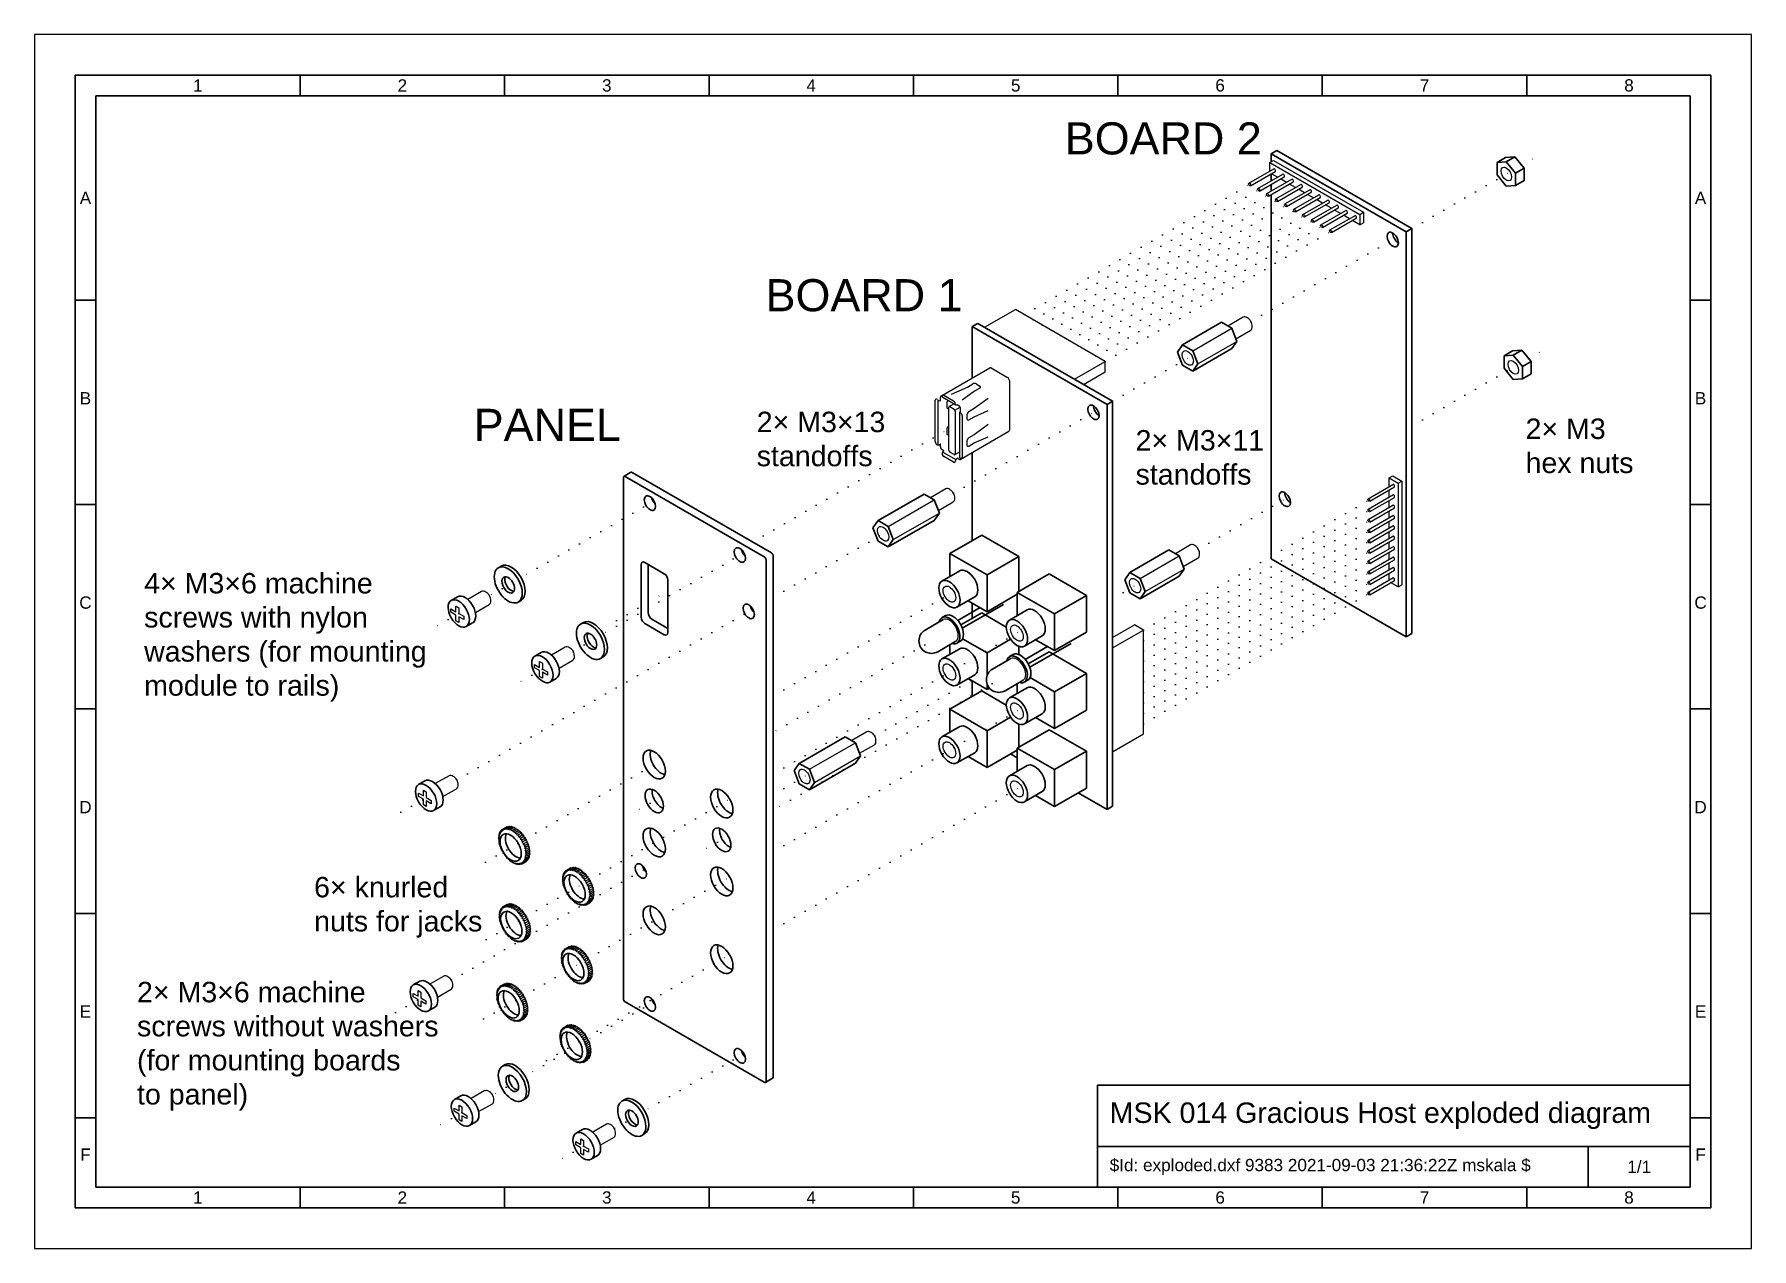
# Model space of a CAD drawing. Header units: millimetres. Extents: x 0 to 420, y 0 to 297.
import ezdxf

# ---------------------------------------------------------------- set-up
doc = ezdxf.new("R2010")
doc.units = ezdxf.units.MM
doc.linetypes.add('ACAD_ISO07W100', pattern=[3, 0.1, -2.9])
for name, color, linetype, lineweight, true_color in [('assembly lines', 14, 'ACAD_ISO07W100', 25, 0x800000), ('details', 7, 'Continuous', 25, 0x000000), ('frame', 5, 'Continuous', 35, 0x0000ff), ('holes', 7, 'Continuous', 35, 0x000000), ('notes', 94, 'Continuous', 25, 0x008000), ('outlines', 7, 'Continuous', 35, 0x000000), ('paper outline', 1, 'Continuous', 25, 0xff0000)]:
    doc.layers.add(name, color=color, linetype=linetype, lineweight=lineweight, true_color=true_color)
doc.styles.add('textstyle0', font='')
doc.styles.add('textstyle1', font='')
doc.styles.add('textstyle10', font='')
doc.styles.add('textstyle11', font='')
doc.styles.add('textstyle12', font='')
doc.styles.add('textstyle13', font='')
doc.styles.add('textstyle14', font='')
doc.styles.add('textstyle15', font='')
doc.styles.add('textstyle16', font='')
doc.styles.add('textstyle17', font='')
doc.styles.add('textstyle18', font='')
doc.styles.add('textstyle19', font='')
doc.styles.add('textstyle2', font='')
doc.styles.add('textstyle20', font='')
doc.styles.add('textstyle21', font='')
doc.styles.add('textstyle22', font='')
doc.styles.add('textstyle23', font='')
doc.styles.add('textstyle24', font='')
doc.styles.add('textstyle25', font='')
doc.styles.add('textstyle26', font='')
doc.styles.add('textstyle27', font='')
doc.styles.add('textstyle28', font='')
doc.styles.add('textstyle29', font='')
doc.styles.add('textstyle3', font='')
doc.styles.add('textstyle30', font='')
doc.styles.add('textstyle31', font='')
doc.styles.add('textstyle32', font='')
doc.styles.add('textstyle33', font='')
doc.styles.add('textstyle34', font='')
doc.styles.add('textstyle35', font='')
doc.styles.add('textstyle36', font='')
doc.styles.add('textstyle37', font='')
doc.styles.add('textstyle38', font='')
doc.styles.add('textstyle39', font='')
doc.styles.add('textstyle4', font='')
doc.styles.add('textstyle5', font='')
doc.styles.add('textstyle6', font='')
doc.styles.add('textstyle7', font='')
doc.styles.add('textstyle8', font='')
doc.styles.add('textstyle9', font='')
doc.styles.get('textstyle0').set_extended_font_data('Nimbus Sans L')
doc.styles.get('textstyle1').set_extended_font_data('Nimbus Sans L')
doc.styles.get('textstyle10').set_extended_font_data('Nimbus Sans L')
doc.styles.get('textstyle11').set_extended_font_data('Nimbus Sans L')
doc.styles.get('textstyle12').set_extended_font_data('Nimbus Sans L')
doc.styles.get('textstyle13').set_extended_font_data('Nimbus Sans L')
doc.styles.get('textstyle14').set_extended_font_data('Nimbus Sans L')
doc.styles.get('textstyle15').set_extended_font_data('Nimbus Sans L')
doc.styles.get('textstyle16').set_extended_font_data('Nimbus Sans L')
doc.styles.get('textstyle17').set_extended_font_data('Nimbus Sans L')
doc.styles.get('textstyle18').set_extended_font_data('Nimbus Sans L')
doc.styles.get('textstyle19').set_extended_font_data('Nimbus Sans L')
doc.styles.get('textstyle2').set_extended_font_data('Nimbus Sans L')
doc.styles.get('textstyle20').set_extended_font_data('Nimbus Sans L')
doc.styles.get('textstyle21').set_extended_font_data('Nimbus Sans L')
doc.styles.get('textstyle22').set_extended_font_data('Nimbus Sans L')
doc.styles.get('textstyle23').set_extended_font_data('Nimbus Sans L')
doc.styles.get('textstyle24').set_extended_font_data('Nimbus Sans L')
doc.styles.get('textstyle25').set_extended_font_data('Nimbus Sans L')
doc.styles.get('textstyle26').set_extended_font_data('Nimbus Sans L')
doc.styles.get('textstyle27').set_extended_font_data('Nimbus Sans L')
doc.styles.get('textstyle28').set_extended_font_data('Nimbus Sans L')
doc.styles.get('textstyle29').set_extended_font_data('Nimbus Sans L')
doc.styles.get('textstyle3').set_extended_font_data('Nimbus Sans L')
doc.styles.get('textstyle30').set_extended_font_data('Nimbus Sans L')
doc.styles.get('textstyle31').set_extended_font_data('Nimbus Sans L')
doc.styles.get('textstyle32').set_extended_font_data('Nimbus Sans L')
doc.styles.get('textstyle33').set_extended_font_data('Nimbus Sans L')
doc.styles.get('textstyle34').set_extended_font_data('Nimbus Sans L')
doc.styles.get('textstyle35').set_extended_font_data('Nimbus Sans L')
doc.styles.get('textstyle36').set_extended_font_data('Nimbus Sans L')
doc.styles.get('textstyle37').set_extended_font_data('Nimbus Sans L')
doc.styles.get('textstyle38').set_extended_font_data('Nimbus Sans L')
doc.styles.get('textstyle39').set_extended_font_data('Nimbus Sans L')
doc.styles.get('textstyle4').set_extended_font_data('Nimbus Sans L')
doc.styles.get('textstyle5').set_extended_font_data('Nimbus Sans L')
doc.styles.get('textstyle6').set_extended_font_data('Nimbus Sans L')
doc.styles.get('textstyle7').set_extended_font_data('Nimbus Sans L')
doc.styles.get('textstyle8').set_extended_font_data('Nimbus Sans L')
doc.styles.get('textstyle9').set_extended_font_data('Nimbus Sans L')

msp = doc.modelspace()

# ---------------------------------------------------------------- texts
at = {"layer": 'frame'}
for s, insert, char_height, attachment_point, style in [('1', (40, 284.5), 3, 5, 'textstyle13'), ('2', (90, 284.5), 3, 5, 'textstyle15'), ('3', (140, 284.5), 3, 5, 'textstyle17'), ('4', (190, 284.5), 3, 5, 'textstyle19'), ('5', (240, 284.5), 3, 5, 'textstyle21'), ('6', (290, 284.5), 3, 5, 'textstyle23'), ('7', (340, 284.5), 3, 5, 'textstyle25'), ('8', (390, 284.5), 3, 5, 'textstyle27'), ('A', (12.5, 257), 3, 5, 'textstyle1'), ('A', (407.5, 257), 3, 5, 'textstyle0'), ('B', (12.5, 208), 3, 5, 'textstyle3'), ('B', (407.5, 208), 3, 5, 'textstyle2'), ('C', (12.5, 158), 3, 5, 'textstyle5'), ('C', (407.5, 158), 3, 5, 'textstyle4'), ('D', (12.5, 108), 3, 5, 'textstyle7'), ('D', (407.5, 108), 3, 5, 'textstyle6'), ('E', (12.5, 58), 3, 5, 'textstyle9'), ('E', (407.5, 58), 3, 5, 'textstyle8'), ('MSK 014 Gracious Host exploded diagram', (263, 32.5), 5, 4, 'textstyle29'), ('F', (12.5, 23), 3, 5, 'textstyle11'), ('$Id: exploded.dxf 9383 2021-09-03 21:36:22Z mskala $', (263, 20), 3, 4, 'textstyle28'), ('1/1', (392.5, 20), 3, 5, 'textstyle30'), ('F', (407.5, 23), 3, 5, 'textstyle10'), ('1', (40, 12.5), 3, 5, 'textstyle12'), ('2', (90, 12.5), 3, 5, 'textstyle14'), ('3', (140, 12.5), 3, 5, 'textstyle16'), ('4', (190, 12.5), 3, 5, 'textstyle18'), ('5', (240, 12.5), 3, 5, 'textstyle20'), ('6', (290, 12.5), 3, 5, 'textstyle22'), ('7', (340, 12.5), 3, 5, 'textstyle24'), ('8', (390, 12.5), 3, 5, 'textstyle26')]:
    msp.add_mtext(s, dxfattribs=dict(at, insert=insert, char_height=char_height, attachment_point=attachment_point, style=style))
at = {"layer": 'notes', "char_height": 5, "attachment_point": 4}
for s, insert, style in [('\\H7.85714;BOARD 2', (252.01, 271.5), 'textstyle39'), ('\\H7.85714;BOARD 1', (178.83, 233.14), 'textstyle38'), ('\\H7.85714;PANEL', (107.46, 201.48), 'textstyle37'), ('2× M3×13\\Pstandoffs', (176.67, 198), 'textstyle34'), ('2× M3\\Phex nuts', (364.7, 196.33), 'textstyle36'), ('2× M3×11\\Pstandoffs', (269.33, 193.5), 'textstyle35'), ('4× M3×6 machine\\Pscrews with nylon\\Pwashers (for mounting\\Pmodule to rails)', (26.85, 149.5), 'textstyle32'), ('6× knurled\\Pnuts for jacks', (68.42, 83.5), 'textstyle31'), ('2× M3×6 machine\\Pscrews without washers\\P(for mounting boards\\Pto panel)', (25.11, 49.5), 'textstyle33')]:
    msp.add_mtext(s, dxfattribs=dict(at, insert=insert, style=style))

# ---------------------------------------------------------------- linework, layer by layer
at = {"layer": 'assembly lines'}
for p, q in [((363.73, 265), (368.06, 267.5)), ((336.9, 249.51), (360.92, 263.38)), ((242.13, 228.45), (297.24, 260.27)), ((244.33, 227.18), (299.44, 258.99)), ((246.53, 225.91), (301.64, 257.72)), ((248.73, 224.64), (303.83, 256.45)), ((250.93, 223.37), (306.03, 255.18)), ((253.13, 222.1), (308.23, 253.91)), ((255.33, 220.83), (310.43, 252.64)), ((257.53, 219.56), (312.63, 251.37)), ((259.73, 218.29), (314.83, 250.1)), ((261.93, 217.02), (317.03, 248.83)), ((297.55, 226.79), (333.19, 247.37)), ((263.72, 207.26), (283.05, 218.42)), ((365.44, 217.72), (369.77, 220.22)), ((336.9, 201.25), (362.63, 216.1)), ((224.79, 184.78), (260.02, 205.12)), ((175.66, 172.85), (223.62, 200.54)), ((151.54, 182.91), (119.04, 164.15)), ((271.28, 151.3), (326.38, 183.11)), ((284.67, 171.09), (306.79, 183.87)), ((271.28, 148.76), (326.38, 180.57)), ((271.28, 146.22), (326.38, 178.03)), ((180.7, 159.32), (208.56, 175.41)), ((271.28, 143.68), (326.38, 175.49)), ((271.28, 141.14), (326.38, 172.95)), ((173.54, 170.21), (139.14, 150.35)), ((271.28, 138.6), (326.38, 170.41)), ((271.28, 136.06), (326.38, 167.87)), ((271.28, 133.52), (326.38, 165.33)), ((117, 162.97), (111.31, 159.68)), ((142.36, 153.62), (154.94, 160.89)), ((180.7, 135.19), (224.9, 160.72)), ((263.72, 159), (270.17, 162.72)), ((271.28, 130.98), (326.38, 162.79)), ((271.28, 128.44), (326.38, 160.25)), ((103.33, 114.66), (175.69, 156.44)), ((103.81, 155.36), (97.63, 151.79)), ((137.1, 149.18), (131.76, 146.09)), ((180.7, 116.14), (241.4, 151.19)), ((217.78, 147.72), (180.7, 126.3)), ((124.27, 141.77), (118.09, 138.2)), ((205.53, 125.4), (229.08, 139)), ((234.28, 138.19), (180.7, 107.25)), ((180.7, 97.09), (241.4, 132.14)), ((120.05, 100.18), (153.54, 119.52)), ((180.7, 111.06), (189.3, 116.03)), ((89.65, 106.76), (95.83, 110.33)), ((135.7, 90.16), (170.04, 109.99)), ((153.21, 110.43), (145.69, 106.09)), ((180.7, 78.04), (241.4, 113.09)), ((169.7, 100.91), (162.19, 96.57)), ((110.32, 94.56), (118.33, 99.18)), ((102.03, 65.64), (149.29, 92.93)), ((120.21, 81.22), (133.97, 89.17)), ((135.39, 70.94), (170.04, 90.94)), ((110.48, 75.6), (118.48, 80.22)), ((135.01, 51.67), (170.04, 71.89)), ((119.57, 61.8), (133.66, 69.94)), ((88.35, 57.75), (94.53, 61.32)), ((109.84, 56.18), (117.85, 60.81)), ((151.54, 60.41), (135.47, 51.13)), ((125.28, 46.05), (133.28, 50.67)), ((129.72, 47.81), (120.03, 42.22)), ((133.6, 50.05), (131.29, 48.72)), ((173.54, 47.71), (149.26, 33.69)), ((117.99, 41.04), (112.08, 37.62)), ((104.58, 33.3), (98.4, 29.73)), ((147.23, 32.52), (141.84, 29.41)), ((134.34, 25.08), (128.16, 21.51))]:
    msp.add_line(p, q, dxfattribs=at)
at = {"layer": 'details'}
for p, q in [((302.2, 265.67), (303.06, 266.17)), ((302.2, 265.67), (324.2, 252.97)), ((302.2, 263.55), (302.2, 265.67)), ((303.06, 266.17), (325.06, 253.47)), ((297.06, 260.59), (303.11, 264.08)), ((297.43, 259.95), (303.48, 263.45)), ((299.26, 259.32), (305.31, 262.81)), ((299.63, 258.68), (305.68, 262.18)), ((301.46, 258.05), (307.51, 261.54)), ((301.83, 257.41), (307.88, 260.91)), ((304.03, 262.07), (302.57, 262.92)), ((306.23, 260.8), (304.77, 261.65)), ((303.66, 256.78), (309.71, 260.27)), ((304.03, 256.14), (310.08, 259.64)), ((305.86, 255.51), (311.91, 259)), ((306.23, 254.87), (312.28, 258.37)), ((308.43, 259.53), (306.96, 260.38)), ((308.06, 254.24), (314.11, 257.73)), ((308.43, 253.6), (314.48, 257.1)), ((310.63, 258.26), (309.16, 259.11)), ((310.26, 252.97), (316.31, 256.46)), ((312.83, 256.99), (311.36, 257.84)), ((315.03, 255.72), (313.56, 256.57)), ((310.63, 252.33), (316.68, 255.83)), ((312.46, 251.7), (318.51, 255.19)), ((312.83, 251.06), (318.88, 254.56)), ((314.66, 250.43), (320.71, 253.92)), ((315.03, 249.79), (321.08, 253.29)), ((317.23, 254.45), (315.76, 255.3)), ((316.86, 249.16), (322.91, 252.65)), ((317.23, 248.52), (323.28, 252.02)), ((319.43, 253.18), (317.96, 254.03)), ((321.63, 251.91), (320.16, 252.76)), ((324.2, 252.97), (325.06, 253.47)), ((324.2, 252.97), (324.2, 250.43)), ((325.06, 253.47), (325.06, 250.93)), ((324.2, 250.43), (322.36, 251.49)), ((324.2, 250.43), (325.06, 250.93)), ((232.37, 225.36), (239.93, 229.72)), ((261.93, 217.02), (239.93, 229.72)), ((295.64, 227.81), (291.92, 225.66)), ((283.32, 219.63), (292.85, 225.13)), ((293.85, 222.54), (297.48, 224.63)), ((284.57, 216.41), (294.09, 221.91)), ((221.71, 208.54), (233.67, 215.44)), ((233.97, 215.41), (238.04, 213.06)), ((254.37, 212.66), (261.93, 217.02)), ((256.57, 211.39), (261.93, 214.48)), ((261.93, 214.48), (261.93, 217.02)), ((224.32, 208.99), (228.21, 210.74)), ((228.21, 210.74), (229.51, 211.49)), ((231.24, 210.49), (229.95, 209.74)), ((230.38, 211.49), (231.24, 210.99)), ((238.48, 212.31), (238.48, 200.21)), ((220.33, 197.39), (220.33, 207.49)), ((221.02, 196.58), (221.02, 207.5)), ((221.59, 207.42), (221.59, 208.26)), ((222.15, 208.23), (225.35, 206.38)), ((222.45, 208.71), (224.79, 207.36)), ((223.15, 206.81), (223.15, 205.81)), ((223.72, 205.97), (224.9, 206.65)), ((223.88, 205.94), (224.97, 205.31)), ((225.15, 205.12), (226.4, 205.84)), ((226.09, 206.16), (225.66, 206.41)), ((229.95, 209.74), (226.91, 207.49)), ((233.28, 207.96), (229.82, 205.46)), ((223.62, 195.29), (223.62, 205.79)), ((225.23, 204.86), (225.23, 194.36)), ((226.37, 193.42), (226.37, 204.59)), ((226.52, 204.76), (226.52, 205.41)), ((226.91, 203.69), (226.91, 193.59)), ((228.08, 203.96), (228.08, 202.96)), ((229.82, 205.46), (228.52, 204.71)), ((228.52, 202.71), (229.82, 203.46)), ((229.82, 203.46), (233.28, 204.96)), ((223.15, 200.41), (223.15, 199.41)), ((226.4, 193.03), (238.35, 199.93)), ((228.08, 197.56), (228.08, 196.56)), ((229.82, 199.06), (228.52, 198.31)), ((233.28, 201.56), (229.82, 199.06)), ((229.82, 197.06), (233.28, 198.56)), ((221.28, 196.64), (221.59, 196.81)), ((221.59, 196.16), (221.59, 196.81)), ((222.45, 195.16), (222.02, 195.41)), ((222.15, 194.84), (225.35, 192.99)), ((224.79, 192.36), (222.45, 193.71)), ((224.97, 194.21), (223.88, 194.84)), ((225.15, 194.2), (226.37, 194.9)), ((226.09, 193.06), (225.66, 193.31)), ((228.52, 196.31), (229.82, 197.06)), ((331.34, 188.52), (332.21, 189.02)), ((332.21, 189.02), (334.41, 187.75)), ((222.89, 185.81), (219.17, 183.66)), ((326.2, 183.43), (332.26, 186.93)), ((326.58, 182.8), (332.63, 186.29)), ((331.34, 188.52), (333.54, 187.25)), ((331.34, 186.4), (331.34, 188.52)), ((331.34, 183.86), (331.34, 185.55)), ((333.54, 187.25), (334.41, 187.75)), ((333.54, 187.25), (333.54, 161.84)), ((334.41, 187.75), (334.41, 162.34)), ((208.83, 176.63), (220.09, 183.13)), ((221.1, 180.53), (224.72, 182.62)), ((326.2, 180.89), (332.26, 184.39)), ((326.2, 178.35), (332.26, 181.85)), ((326.58, 180.26), (332.63, 183.75)), ((326.58, 177.72), (332.63, 181.21)), ((331.34, 181.32), (331.34, 183.01)), ((210.08, 173.41), (221.34, 179.91)), ((326.2, 175.81), (332.26, 179.31)), ((326.2, 173.27), (332.26, 176.77)), ((326.58, 175.18), (332.63, 178.67)), ((331.34, 178.78), (331.34, 180.47)), ((331.34, 176.24), (331.34, 177.93)), ((326.2, 170.73), (332.26, 174.23)), ((326.58, 172.64), (332.63, 176.13)), ((326.58, 170.1), (332.63, 173.59)), ((331.34, 173.7), (331.34, 175.39)), ((331.34, 171.16), (331.34, 172.85)), ((270.44, 163.93), (279.97, 169.43)), ((282.76, 172.11), (279.05, 169.97)), ((280.98, 166.84), (284.6, 168.93)), ((326.2, 168.19), (332.26, 171.69)), ((326.2, 165.65), (332.26, 169.15)), ((326.58, 167.56), (332.63, 171.05)), ((326.58, 165.02), (332.63, 168.51)), ((331.34, 168.62), (331.34, 170.31)), ((271.69, 160.71), (281.22, 166.22)), ((326.2, 163.11), (332.26, 166.61)), ((326.2, 160.57), (332.26, 164.07)), ((326.58, 162.48), (332.63, 165.97)), ((331.34, 166.08), (331.34, 167.77)), ((331.34, 163.54), (331.34, 165.23)), ((109.4, 160.71), (106.03, 158.76)), ((326.58, 159.94), (332.63, 163.43)), ((333.54, 161.84), (331.71, 162.9)), ((333.54, 161.84), (334.41, 162.34)), ((101.9, 155.66), (101.9, 156.46)), ((101.9, 156.46), (103.12, 155.76)), ((103.12, 154.96), (101.9, 155.66)), ((103.12, 157.16), (103.81, 156.76)), ((103.12, 155.76), (103.12, 157.16)), ((103.81, 156.76), (103.81, 155.36)), ((107.87, 155.58), (111.24, 157.52)), ((103.12, 153.56), (103.12, 154.96)), ((103.81, 153.16), (103.12, 153.56)), ((103.81, 155.36), (105.02, 154.66)), ((105.02, 153.86), (103.81, 154.56)), ((103.81, 154.56), (103.81, 153.16)), ((105.02, 154.66), (105.02, 153.86)), ((263.72, 149.47), (269.08, 152.57)), ((263.72, 146.93), (271.28, 151.3)), ((271.28, 151.3), (269.08, 152.57)), ((271.28, 125.9), (271.28, 151.3)), ((129.86, 147.12), (126.49, 145.17)), ((122.36, 142.07), (122.36, 142.87)), ((122.36, 142.87), (123.57, 142.17)), ((123.57, 143.57), (124.27, 143.17)), ((123.57, 142.17), (123.57, 143.57)), ((124.27, 143.17), (124.27, 141.77)), ((128.32, 141.99), (131.69, 143.93)), ((123.57, 141.37), (122.36, 142.07)), ((123.57, 139.97), (123.57, 141.37)), ((124.27, 139.57), (123.57, 139.97)), ((124.27, 141.77), (125.48, 141.07)), ((125.48, 140.27), (124.27, 140.97)), ((124.27, 140.97), (124.27, 139.57)), ((125.48, 141.07), (125.48, 140.27)), ((203.63, 126.42), (199.91, 124.28)), ((189.57, 117.24), (200.83, 123.74)), ((201.84, 121.15), (205.46, 123.24)), ((263.72, 121.53), (271.28, 125.9)), ((190.82, 114.02), (202.08, 120.52)), ((101.42, 115.68), (98.05, 113.73)), ((93.93, 110.63), (93.93, 111.43)), ((93.93, 111.43), (95.14, 110.73)), ((95.14, 109.93), (93.93, 110.63)), ((95.14, 112.13), (95.83, 111.73)), ((95.14, 110.73), (95.14, 112.13)), ((95.14, 108.53), (95.14, 109.93)), ((95.83, 111.73), (95.83, 110.33)), ((95.83, 110.33), (97.04, 109.63)), ((97.04, 108.83), (95.83, 109.53)), ((95.83, 109.53), (95.83, 108.13)), ((97.04, 109.63), (97.04, 108.83)), ((99.89, 110.55), (103.26, 112.5)), ((95.83, 108.13), (95.14, 108.53)), ((113.53, 101.16), (113.76, 100.78)), ((113.83, 101.12), (113.53, 101.16)), ((113.63, 101.51), (113.83, 101.12)), ((113.93, 101.43), (113.63, 101.51)), ((113.76, 101.83), (113.93, 101.43)), ((114.07, 101.7), (113.76, 101.83)), ((113.92, 102.11), (114.07, 101.7)), ((114.23, 101.94), (113.92, 102.11)), ((114.12, 102.34), (114.23, 101.94)), ((114.43, 102.14), (114.12, 102.34)), ((114.35, 102.54), (115.47, 103.19)), ((114.35, 102.54), (114.43, 102.14)), ((114.66, 102.3), (114.35, 102.54)), ((114.6, 102.69), (114.66, 102.3)), ((114.91, 102.41), (114.6, 102.69)), ((114.89, 102.79), (114.91, 102.41)), ((115.18, 102.49), (114.89, 102.79)), ((115.3, 102.64), (114.99, 102.84)), ((115.19, 102.84), (115.18, 102.49)), ((115.19, 102.84), (116.06, 103.34)), ((115.47, 102.51), (115.19, 102.84)), ((115.21, 103.04), (115.3, 102.64)), ((115.52, 102.8), (115.21, 103.04)), ((115.47, 103.19), (115.52, 102.8)), ((115.77, 102.91), (115.47, 103.19)), ((115.51, 102.84), (115.47, 102.51)), ((115.51, 102.84), (116.38, 103.34)), ((115.77, 102.49), (115.51, 102.84)), ((115.85, 102.8), (115.77, 102.49)), ((115.85, 102.8), (116.72, 103.3)), ((116.09, 102.43), (115.85, 102.8)), ((116.16, 103.22), (116.06, 103.34)), ((116.2, 102.7), (116.09, 102.43)), ((116.2, 102.7), (117.07, 103.2)), ((116.42, 102.32), (116.2, 102.7)), ((116.5, 103.17), (116.38, 103.34)), ((116.56, 102.56), (116.42, 102.32)), ((116.56, 102.56), (117.43, 103.06)), ((116.75, 102.17), (116.56, 102.56)), ((116.86, 103.08), (116.72, 103.3)), ((116.92, 102.37), (116.75, 102.17)), ((116.92, 102.37), (117.79, 102.87)), ((117.09, 101.97), (116.92, 102.37)), ((117.29, 102.82), (117.07, 103.2)), ((117.28, 102.14), (117.09, 101.97)), ((117.28, 102.14), (118.15, 102.64)), ((117.42, 101.74), (117.28, 102.14)), ((117.64, 101.87), (117.42, 101.74)), ((117.58, 102.75), (117.43, 103.06)), ((117.64, 101.87), (118.51, 102.37)), ((117.75, 101.47), (117.64, 101.87)), ((117.99, 101.56), (117.75, 101.47)), ((117.94, 102.52), (117.79, 102.87)), ((117.99, 101.56), (118.86, 102.06)), ((118.07, 101.17), (117.99, 101.56)), ((118.33, 101.22), (118.07, 101.17)), ((118.29, 102.24), (118.15, 102.64)), ((118.51, 102.37), (118.29, 102.24)), ((118.33, 101.22), (119.2, 101.72)), ((118.38, 100.83), (118.33, 101.22)), ((118.65, 100.84), (118.38, 100.83)), ((118.62, 101.97), (118.51, 102.37)), ((118.86, 102.06), (118.62, 101.97)), ((118.65, 100.84), (119.52, 101.34)), ((118.67, 100.47), (118.65, 100.84)), ((118.94, 101.67), (118.86, 102.06)), ((119.2, 101.72), (118.94, 101.67)), ((118.96, 100.43), (119.82, 100.93)), ((119.24, 101.33), (119.2, 101.72)), ((119.52, 101.34), (119.24, 101.33)), ((119.53, 100.97), (119.52, 101.34)), ((119.82, 100.93), (119.53, 100.97)), ((119.8, 100.59), (119.82, 100.93)), ((113.72, 100.42), (113.46, 100.37)), ((113.46, 100.37), (113.72, 100.03)), ((113.48, 100.78), (113.72, 100.42)), ((113.76, 100.78), (113.48, 100.78)), ((113.72, 100.03), (113.48, 99.95)), ((113.48, 99.95), (113.76, 99.62)), ((113.76, 99.62), (113.53, 99.5)), ((113.53, 99.5), (113.83, 99.2)), ((113.83, 99.2), (113.63, 99.04)), ((113.63, 99.04), (113.93, 98.78)), ((113.93, 98.78), (113.76, 98.57)), ((113.76, 98.57), (114.07, 98.34)), ((114.07, 98.34), (113.92, 98.11)), ((113.92, 98.11), (114.23, 97.91)), ((114.23, 97.91), (114.12, 97.64)), ((114.12, 97.64), (114.43, 97.48)), ((114.43, 97.48), (114.35, 97.18)), ((114.35, 97.18), (114.66, 97.07)), ((114.66, 97.07), (114.6, 96.74)), ((114.6, 96.74), (114.91, 96.66)), ((114.91, 96.66), (114.89, 96.31)), ((118.96, 100.43), (118.67, 100.47)), ((118.94, 100.09), (118.96, 100.43)), ((119.24, 100.01), (118.94, 100.09)), ((119.19, 99.68), (119.24, 100.01)), ((119.5, 99.56), (119.19, 99.68)), ((119.24, 100.01), (120.11, 100.51)), ((119.41, 99.27), (119.5, 99.56)), ((119.72, 99.11), (119.41, 99.27)), ((119.5, 99.56), (120.36, 100.06)), ((119.61, 98.84), (119.72, 99.11)), ((119.92, 98.64), (119.61, 98.84)), ((119.72, 99.11), (120.59, 99.61)), ((119.78, 98.41), (119.92, 98.64)), ((120.09, 98.17), (119.78, 98.41)), ((120.11, 100.51), (119.8, 100.59)), ((119.91, 97.97), (120.09, 98.17)), ((120.22, 97.71), (119.91, 97.97)), ((119.92, 98.64), (120.79, 99.14)), ((120.02, 97.54), (120.22, 97.71)), ((120.31, 97.25), (120.02, 97.54)), ((120.05, 100.18), (120.11, 100.51)), ((120.36, 100.06), (120.05, 100.18)), ((120.09, 98.17), (120.95, 98.67)), ((120.09, 97.13), (120.31, 97.25)), ((120.37, 96.8), (120.09, 97.13)), ((120.39, 96.37), (120.12, 96.72)), ((120.22, 97.71), (121.08, 98.21)), ((120.28, 99.77), (120.36, 100.06)), ((120.59, 99.61), (120.28, 99.77)), ((120.31, 97.25), (121.18, 97.75)), ((120.37, 96.8), (121.23, 97.3)), ((120.39, 96.37), (121.25, 96.87)), ((120.48, 99.34), (120.59, 99.61)), ((120.79, 99.14), (120.48, 99.34)), ((120.64, 98.91), (120.79, 99.14)), ((120.95, 98.67), (120.64, 98.91)), ((120.78, 98.47), (120.95, 98.67)), ((121.08, 98.21), (120.78, 98.47)), ((120.88, 98.04), (121.08, 98.21)), ((121.18, 97.75), (120.88, 98.04)), ((120.95, 97.63), (121.18, 97.75)), ((121.23, 97.3), (120.95, 97.63)), ((121.25, 96.87), (121.02, 97.18)), ((121.23, 96.47), (121.04, 96.75)), ((114.89, 96.31), (115.18, 96.28)), ((115.18, 96.28), (115.19, 95.91)), ((115.19, 95.91), (115.47, 95.92)), ((115.47, 95.92), (115.51, 95.53)), ((115.51, 95.53), (115.77, 95.58)), ((115.77, 95.58), (115.85, 95.19)), ((115.85, 95.19), (116.09, 95.28)), ((116.09, 95.28), (116.2, 94.88)), ((116.2, 94.88), (116.42, 95.01)), ((116.42, 95.01), (116.56, 94.61)), ((116.56, 94.61), (116.75, 94.78)), ((116.75, 94.78), (116.92, 94.37)), ((116.92, 94.37), (117.09, 94.58)), ((117.09, 94.58), (117.28, 94.19)), ((117.28, 94.19), (117.42, 94.43)), ((117.42, 94.43), (117.64, 94.05)), ((117.64, 94.05), (117.75, 94.32)), ((117.75, 94.32), (117.99, 93.95)), ((117.99, 93.95), (118.07, 94.26)), ((118.07, 94.26), (118.33, 93.91)), ((118.33, 93.91), (118.38, 94.24)), ((118.38, 94.24), (118.65, 93.91)), ((118.65, 93.91), (118.67, 94.26)), ((118.67, 94.26), (118.96, 93.96)), ((118.96, 93.96), (118.94, 94.33)), ((118.94, 94.33), (119.24, 94.06)), ((119.24, 94.06), (119.19, 94.45)), ((119.19, 94.45), (119.5, 94.21)), ((119.24, 94.06), (120.36, 94.71)), ((119.5, 94.21), (119.41, 94.61)), ((119.41, 94.61), (119.72, 94.4)), ((119.72, 94.4), (119.61, 94.81)), ((119.61, 94.81), (119.92, 94.64)), ((119.92, 94.64), (119.78, 95.05)), ((119.78, 95.05), (120.09, 94.92)), ((119.82, 94.46), (119.8, 94.83)), ((119.8, 94.83), (120.11, 94.56)), ((120.09, 94.92), (119.91, 95.32)), ((119.91, 95.32), (120.22, 95.24)), ((120.22, 95.24), (120.02, 95.63)), ((120.11, 94.56), (120.05, 94.95)), ((120.05, 94.95), (120.36, 94.71)), ((120.31, 95.59), (120.09, 95.97)), ((120.09, 94.92), (120.95, 95.42)), ((120.37, 95.97), (120.12, 96.33)), ((121.08, 95.74), (120.22, 95.24)), ((120.36, 94.71), (120.28, 95.11)), ((120.28, 95.11), (120.59, 94.9)), ((120.31, 95.59), (121.18, 96.09)), ((121.23, 96.47), (120.37, 95.97)), ((120.59, 94.9), (120.48, 95.31)), ((120.48, 95.31), (120.79, 95.14)), ((120.79, 95.14), (120.64, 95.55)), ((120.64, 95.55), (120.95, 95.42)), ((120.95, 95.42), (120.78, 95.82)), ((120.78, 95.82), (121.08, 95.74)), ((121.08, 95.74), (120.97, 95.97)), ((121.18, 96.09), (121.02, 96.35)), ((129.99, 92.52), (131.11, 93.17)), ((129.99, 92.52), (130.08, 92.12)), ((130.3, 92.28), (129.99, 92.52)), ((130.25, 92.67), (130.3, 92.28)), ((130.55, 92.4), (130.25, 92.67)), ((130.53, 92.77), (130.55, 92.4)), ((130.82, 92.47), (130.53, 92.77)), ((130.94, 92.62), (130.63, 92.83)), ((130.83, 92.82), (130.82, 92.47)), ((130.83, 92.82), (131.7, 93.32)), ((131.11, 92.49), (130.83, 92.82)), ((130.86, 93.02), (130.94, 92.62)), ((131.17, 92.78), (130.86, 93.02)), ((131.11, 93.17), (131.17, 92.78)), ((131.42, 92.9), (131.11, 93.17)), ((131.16, 92.82), (131.11, 92.49)), ((131.16, 92.82), (132.02, 93.32)), ((131.42, 92.47), (131.16, 92.82)), ((131.5, 92.78), (131.42, 92.47)), ((131.5, 92.78), (132.36, 93.28)), ((131.74, 92.41), (131.5, 92.78)), ((131.8, 93.2), (131.7, 93.32)), ((131.85, 92.68), (131.74, 92.41)), ((131.85, 92.68), (132.71, 93.18)), ((132.06, 92.3), (131.85, 92.68)), ((132.15, 93.16), (132.02, 93.32)), ((132.2, 92.54), (132.06, 92.3)), ((132.2, 92.54), (133.07, 93.04)), ((132.4, 92.15), (132.2, 92.54)), ((132.5, 93.06), (132.36, 93.28)), ((132.57, 92.36), (133.43, 92.86)), ((132.93, 92.8), (132.71, 93.18)), ((132.93, 92.13), (133.79, 92.63)), ((133.22, 92.73), (133.07, 93.04)), ((133.58, 92.5), (133.43, 92.86)), ((133.93, 92.22), (133.79, 92.63)), ((129.37, 90.4), (129.1, 90.36)), ((129.1, 90.36), (129.37, 90.01)), ((129.12, 90.76), (129.37, 90.4)), ((129.4, 90.76), (129.12, 90.76)), ((129.37, 90.01), (129.12, 89.93)), ((129.12, 89.93), (129.4, 89.6)), ((129.18, 91.14), (129.4, 90.76)), ((129.47, 91.1), (129.18, 91.14)), ((129.4, 89.6), (129.18, 89.48)), ((129.18, 89.48), (129.47, 89.19)), ((129.27, 91.49), (129.47, 91.1)), ((129.57, 91.41), (129.27, 91.49)), ((129.47, 89.19), (129.27, 89.02)), ((129.27, 89.02), (129.57, 88.76)), ((129.4, 91.81), (129.57, 91.41)), ((129.71, 91.68), (129.4, 91.81)), ((129.57, 88.76), (129.4, 88.56)), ((129.4, 88.56), (129.71, 88.32)), ((129.57, 92.09), (129.71, 91.68)), ((129.88, 91.92), (129.57, 92.09)), ((129.71, 88.32), (129.57, 88.09)), ((129.76, 92.33), (129.88, 91.92)), ((130.08, 92.12), (129.76, 92.33)), ((132.57, 92.36), (132.4, 92.15)), ((132.73, 91.95), (132.57, 92.36)), ((132.93, 92.13), (132.73, 91.95)), ((133.07, 91.72), (132.93, 92.13)), ((133.29, 91.85), (133.07, 91.72)), ((133.29, 91.85), (134.15, 92.35)), ((133.4, 91.45), (133.29, 91.85)), ((133.64, 91.54), (133.4, 91.45)), ((133.64, 91.54), (134.5, 92.04)), ((133.71, 91.15), (133.64, 91.54)), ((133.98, 91.2), (133.71, 91.15)), ((134.15, 92.35), (133.93, 92.22)), ((133.98, 91.2), (134.84, 91.7)), ((134.02, 90.81), (133.98, 91.2)), ((134.3, 90.82), (134.02, 90.81)), ((134.26, 91.95), (134.15, 92.35)), ((134.5, 92.04), (134.26, 91.95)), ((134.3, 90.82), (135.16, 91.32)), ((134.31, 90.45), (134.3, 90.82)), ((134.6, 90.42), (134.31, 90.45)), ((134.58, 91.65), (134.5, 92.04)), ((134.84, 91.7), (134.58, 91.65)), ((134.58, 90.07), (134.6, 90.42)), ((134.88, 89.99), (134.58, 90.07)), ((134.6, 90.42), (135.47, 90.92)), ((134.83, 89.66), (134.88, 89.99)), ((135.14, 89.55), (134.83, 89.66)), ((134.89, 91.31), (134.84, 91.7)), ((134.88, 89.99), (135.75, 90.49)), ((135.16, 91.32), (134.89, 91.31)), ((135.06, 89.25), (135.14, 89.55)), ((135.37, 89.09), (135.06, 89.25)), ((135.14, 89.55), (136.01, 90.05)), ((135.18, 90.95), (135.16, 91.32)), ((135.47, 90.92), (135.18, 90.95)), ((135.25, 88.82), (135.37, 89.09)), ((135.57, 88.62), (135.25, 88.82)), ((135.37, 89.09), (136.23, 89.59)), ((135.42, 88.39), (135.57, 88.62)), ((135.73, 88.16), (135.42, 88.39)), ((135.45, 90.57), (135.47, 90.92)), ((135.75, 90.49), (135.45, 90.57)), ((135.57, 88.62), (136.43, 89.12)), ((135.7, 90.16), (135.75, 90.49)), ((136.01, 90.05), (135.7, 90.16)), ((135.73, 88.16), (136.6, 88.66)), ((135.92, 89.75), (136.01, 90.05)), ((136.23, 89.59), (135.92, 89.75)), ((136.12, 89.32), (136.23, 89.59)), ((136.43, 89.12), (136.12, 89.32)), ((136.29, 88.89), (136.43, 89.12)), ((136.6, 88.66), (136.29, 88.89)), ((136.42, 88.45), (136.6, 88.66)), ((136.73, 88.19), (136.42, 88.45)), ((114.5, 83.58), (115.62, 84.22)), ((115.34, 83.88), (116.21, 84.38)), ((115.37, 84.08), (115.45, 83.68)), ((115.68, 83.84), (115.37, 84.08)), ((115.62, 84.22), (115.68, 83.84)), ((115.92, 83.95), (115.62, 84.22)), ((115.67, 83.88), (116.53, 84.38)), ((116, 83.83), (116.87, 84.33)), ((116.31, 84.25), (116.21, 84.38)), ((116.36, 83.74), (117.22, 84.24)), ((116.66, 84.21), (116.53, 84.38)), ((116.71, 83.6), (117.58, 84.1)), ((117.01, 84.12), (116.87, 84.33)), ((117.44, 83.86), (117.22, 84.24)), ((117.73, 83.79), (117.58, 84.1)), ((129.57, 88.09), (129.88, 87.89)), ((129.88, 87.89), (129.76, 87.62)), ((129.76, 87.62), (130.08, 87.47)), ((130.08, 87.47), (129.99, 87.17)), ((129.99, 87.17), (130.3, 87.05)), ((130.3, 87.05), (130.25, 86.72)), ((130.25, 86.72), (130.55, 86.64)), ((130.55, 86.64), (130.53, 86.3)), ((130.53, 86.3), (130.82, 86.26)), ((130.82, 86.26), (130.83, 85.89)), ((130.83, 85.89), (131.11, 85.9)), ((131.11, 85.9), (131.16, 85.52)), ((131.16, 85.52), (131.42, 85.56)), ((131.42, 85.56), (131.5, 85.17)), ((131.5, 85.17), (131.74, 85.26)), ((131.74, 85.26), (131.85, 84.86)), ((131.85, 84.86), (132.06, 84.99)), ((132.06, 84.99), (132.2, 84.59)), ((132.2, 84.59), (132.4, 84.76)), ((132.4, 84.76), (132.57, 84.36)), ((132.57, 84.36), (132.73, 84.56)), ((132.73, 84.56), (132.93, 84.17)), ((132.93, 84.17), (133.07, 84.41)), ((133.07, 84.41), (133.29, 84.03)), ((133.29, 84.03), (133.4, 84.3)), ((133.4, 84.3), (133.64, 83.93)), ((133.64, 83.93), (133.71, 84.24)), ((133.71, 84.24), (133.98, 83.89)), ((133.98, 83.89), (134.02, 84.22)), ((134.02, 84.22), (134.3, 83.89)), ((134.3, 83.89), (134.31, 84.25)), ((134.31, 84.25), (134.6, 83.94)), ((134.6, 83.94), (134.58, 84.32)), ((134.58, 84.32), (134.88, 84.04)), ((134.88, 84.04), (134.83, 84.43)), ((134.83, 84.43), (135.14, 84.19)), ((134.88, 84.04), (136.01, 84.69)), ((135.14, 84.19), (135.06, 84.59)), ((135.06, 84.59), (135.37, 84.39)), ((135.37, 84.39), (135.25, 84.79)), ((135.25, 84.79), (135.57, 84.62)), ((135.57, 84.62), (135.42, 85.03)), ((135.42, 85.03), (135.73, 84.9)), ((135.47, 84.44), (135.45, 84.82)), ((135.45, 84.82), (135.75, 84.54)), ((135.56, 87.95), (135.73, 88.16)), ((135.86, 87.69), (135.56, 87.95)), ((135.73, 84.9), (135.56, 85.3)), ((135.56, 85.3), (135.86, 85.22)), ((135.66, 87.53), (135.86, 87.69)), ((135.95, 87.23), (135.66, 87.53)), ((135.86, 85.22), (135.66, 85.61)), ((135.75, 84.54), (135.7, 84.93)), ((135.7, 84.93), (136.01, 84.69)), ((135.73, 87.11), (135.95, 87.23)), ((136.01, 86.78), (135.73, 87.11)), ((135.95, 85.57), (135.73, 85.95)), ((135.73, 84.9), (136.6, 85.4)), ((136.03, 86.36), (135.77, 86.7)), ((136.01, 85.95), (135.77, 86.31)), ((135.86, 87.69), (136.73, 88.19)), ((136.73, 85.72), (135.86, 85.22)), ((136.01, 84.69), (135.92, 85.09)), ((135.92, 85.09), (136.23, 84.89)), ((135.95, 87.23), (136.82, 87.73)), ((135.95, 85.57), (136.82, 86.07)), ((136.01, 86.78), (136.88, 87.28)), ((136.88, 86.45), (136.01, 85.95)), ((136.03, 86.36), (136.9, 86.86)), ((136.23, 84.89), (136.12, 85.29)), ((136.12, 85.29), (136.43, 85.12)), ((136.43, 85.12), (136.29, 85.53)), ((136.29, 85.53), (136.6, 85.4)), ((136.6, 85.4), (136.42, 85.8)), ((136.42, 85.8), (136.73, 85.72)), ((136.53, 88.03), (136.73, 88.19)), ((136.82, 87.73), (136.53, 88.03)), ((136.6, 87.61), (136.82, 87.73)), ((136.88, 87.28), (136.6, 87.61)), ((136.73, 85.72), (136.61, 85.95)), ((136.9, 86.86), (136.66, 87.16)), ((136.82, 86.07), (136.67, 86.33)), ((136.88, 86.45), (136.69, 86.73)), ((113.88, 81.45), (113.61, 81.41)), ((113.61, 81.41), (113.88, 81.07)), ((113.63, 81.82), (113.88, 81.45)), ((113.91, 81.82), (113.63, 81.82)), ((113.88, 81.07), (113.63, 80.98)), ((113.63, 80.98), (113.91, 80.66)), ((113.69, 82.2), (113.91, 81.82)), ((113.98, 82.16), (113.69, 82.2)), ((113.91, 80.66), (113.69, 80.54)), ((113.69, 80.54), (113.98, 80.24)), ((113.78, 82.55), (113.98, 82.16)), ((114.08, 82.47), (113.78, 82.55)), ((113.98, 80.24), (113.78, 80.08)), ((113.78, 80.08), (114.08, 79.81)), ((113.91, 82.87), (114.08, 82.47)), ((114.22, 82.74), (113.91, 82.87)), ((114.08, 79.81), (113.91, 79.61)), ((114.08, 83.14), (114.22, 82.74)), ((114.39, 82.98), (114.08, 83.14)), ((114.27, 83.38), (114.39, 82.98)), ((114.59, 83.18), (114.27, 83.38)), ((114.5, 83.58), (114.59, 83.18)), ((114.81, 83.34), (114.5, 83.58)), ((114.76, 83.72), (114.81, 83.34)), ((115.06, 83.45), (114.76, 83.72)), ((115.04, 83.82), (115.06, 83.45)), ((115.33, 83.52), (115.04, 83.82)), ((115.45, 83.68), (115.14, 83.88)), ((115.34, 83.88), (115.33, 83.52)), ((115.62, 83.55), (115.34, 83.88)), ((115.67, 83.88), (115.62, 83.55)), ((115.93, 83.53), (115.67, 83.88)), ((116, 83.83), (115.93, 83.53)), ((116.25, 83.47), (116, 83.83)), ((116.36, 83.74), (116.25, 83.47)), ((116.57, 83.36), (116.36, 83.74)), ((116.71, 83.6), (116.57, 83.36)), ((116.91, 83.2), (116.71, 83.6)), ((117.08, 83.41), (116.91, 83.2)), ((117.08, 83.41), (117.94, 83.91)), ((117.24, 83.01), (117.08, 83.41)), ((117.44, 83.18), (117.24, 83.01)), ((117.44, 83.18), (118.3, 83.68)), ((117.58, 82.78), (117.44, 83.18)), ((117.8, 82.91), (117.58, 82.78)), ((117.8, 82.91), (118.66, 83.41)), ((117.9, 82.51), (117.8, 82.91)), ((118.15, 82.6), (117.9, 82.51)), ((118.09, 83.56), (117.94, 83.91)), ((118.15, 82.6), (119.01, 83.1)), ((118.22, 82.2), (118.15, 82.6)), ((118.48, 82.25), (118.22, 82.2)), ((118.44, 83.28), (118.3, 83.68)), ((118.66, 83.41), (118.44, 83.28)), ((118.48, 82.25), (119.35, 82.75)), ((118.53, 81.87), (118.48, 82.25)), ((118.81, 81.88), (118.53, 81.87)), ((118.77, 83.01), (118.66, 83.41)), ((119.01, 83.1), (118.77, 83.01)), ((118.81, 81.88), (119.67, 82.38)), ((118.82, 81.51), (118.81, 81.88)), ((119.11, 81.47), (118.82, 81.51)), ((119.09, 82.7), (119.01, 83.1)), ((119.35, 82.75), (119.09, 82.7)), ((119.09, 81.12), (119.11, 81.47)), ((119.39, 81.05), (119.09, 81.12)), ((119.11, 81.47), (119.98, 81.97)), ((119.34, 80.72), (119.39, 81.05)), ((119.65, 80.6), (119.34, 80.72)), ((119.4, 82.37), (119.35, 82.75)), ((119.39, 81.05), (120.26, 81.55)), ((119.67, 82.38), (119.4, 82.37)), ((119.57, 80.3), (119.65, 80.6)), ((119.88, 80.15), (119.57, 80.3)), ((119.65, 80.6), (120.52, 81.1)), ((119.69, 82.01), (119.67, 82.38)), ((119.98, 81.97), (119.69, 82.01)), ((119.76, 79.88), (119.88, 80.15)), ((120.08, 79.68), (119.76, 79.88)), ((119.88, 80.15), (120.74, 80.65)), ((119.96, 81.62), (119.98, 81.97)), ((120.26, 81.55), (119.96, 81.62)), ((120.08, 79.68), (120.94, 80.18)), ((120.21, 81.22), (120.26, 81.55)), ((120.52, 81.1), (120.21, 81.22)), ((120.43, 80.8), (120.52, 81.1)), ((120.74, 80.65), (120.43, 80.8)), ((120.63, 80.38), (120.74, 80.65)), ((120.94, 80.18), (120.63, 80.38)), ((120.8, 79.94), (120.94, 80.18)), ((121.11, 79.71), (120.8, 79.94)), ((113.91, 79.61), (114.22, 79.38)), ((114.22, 79.38), (114.08, 79.14)), ((114.08, 79.14), (114.39, 78.95)), ((114.39, 78.95), (114.27, 78.68)), ((114.27, 78.68), (114.59, 78.52)), ((114.59, 78.52), (114.5, 78.22)), ((114.5, 78.22), (114.81, 78.1)), ((114.81, 78.1), (114.76, 77.78)), ((114.76, 77.78), (115.06, 77.7)), ((115.06, 77.7), (115.04, 77.35)), ((115.04, 77.35), (115.33, 77.32)), ((115.33, 77.32), (115.34, 76.95)), ((115.34, 76.95), (115.62, 76.96)), ((115.62, 76.96), (115.67, 76.57)), ((115.67, 76.57), (115.93, 76.62)), ((115.93, 76.62), (116, 76.23)), ((116, 76.23), (116.25, 76.32)), ((116.25, 76.32), (116.36, 75.92)), ((116.36, 75.92), (116.57, 76.05)), ((116.57, 76.05), (116.71, 75.64)), ((116.71, 75.64), (116.91, 75.81)), ((116.91, 75.81), (117.08, 75.41)), ((117.08, 75.41), (117.24, 75.62)), ((117.24, 75.62), (117.44, 75.23)), ((119.39, 75.1), (120.52, 75.75)), ((119.65, 75.25), (119.57, 75.65)), ((119.57, 75.65), (119.88, 75.44)), ((119.88, 75.44), (119.76, 75.85)), ((119.76, 75.85), (120.08, 75.68)), ((119.93, 79.44), (120.08, 79.68)), ((120.24, 79.21), (119.93, 79.44)), ((120.08, 75.68), (119.93, 76.08)), ((119.93, 76.08), (120.24, 75.96)), ((119.98, 75.5), (119.96, 75.87)), ((119.96, 75.87), (120.26, 75.6)), ((120.07, 79.01), (120.24, 79.21)), ((120.37, 78.75), (120.07, 79.01)), ((120.24, 75.96), (120.07, 76.36)), ((120.07, 76.36), (120.37, 76.27)), ((120.17, 78.58), (120.37, 78.75)), ((120.46, 78.29), (120.17, 78.58)), ((120.37, 76.27), (120.17, 76.67)), ((120.26, 75.6), (120.21, 75.99)), ((120.21, 75.99), (120.52, 75.75)), ((120.24, 79.21), (121.11, 79.71)), ((120.24, 78.16), (120.46, 78.29)), ((120.52, 77.84), (120.24, 78.16)), ((120.46, 76.62), (120.24, 77.01)), ((120.24, 75.96), (121.11, 76.46)), ((120.54, 77.41), (120.28, 77.76)), ((120.52, 77.01), (120.28, 77.37)), ((120.37, 78.75), (121.24, 79.25)), ((121.24, 76.77), (120.37, 76.27)), ((120.52, 75.75), (120.43, 76.15)), ((120.43, 76.15), (120.74, 75.94)), ((120.46, 78.29), (121.33, 78.79)), ((120.46, 76.62), (121.33, 77.12)), ((120.52, 77.84), (121.39, 78.34)), ((121.39, 77.51), (120.52, 77.01)), ((120.54, 77.41), (121.41, 77.91)), ((120.74, 75.94), (120.63, 76.35)), ((120.63, 76.35), (120.94, 76.18)), ((120.94, 76.18), (120.8, 76.58)), ((120.8, 76.58), (121.11, 76.46)), ((120.93, 79.51), (121.11, 79.71)), ((121.24, 79.25), (120.93, 79.51)), ((121.11, 76.46), (120.93, 76.86)), ((120.93, 76.86), (121.24, 76.77)), ((121.04, 79.08), (121.24, 79.25)), ((121.33, 78.79), (121.04, 79.08)), ((121.11, 78.66), (121.33, 78.79)), ((121.39, 78.34), (121.11, 78.66)), ((121.24, 76.77), (121.12, 77)), ((121.41, 77.91), (121.17, 78.22)), ((121.33, 77.12), (121.18, 77.38)), ((121.39, 77.51), (121.2, 77.79)), ((117.44, 75.23), (117.58, 75.47)), ((117.58, 75.47), (117.8, 75.08)), ((117.8, 75.08), (117.9, 75.36)), ((117.9, 75.36), (118.15, 74.99)), ((118.15, 74.99), (118.22, 75.29)), ((118.22, 75.29), (118.48, 74.94)), ((118.48, 74.94), (118.53, 75.28)), ((118.53, 75.28), (118.81, 74.95)), ((118.81, 74.95), (118.82, 75.3)), ((118.82, 75.3), (119.11, 75)), ((119.11, 75), (119.09, 75.37)), ((119.09, 75.37), (119.39, 75.1)), ((119.39, 75.1), (119.34, 75.49)), ((119.34, 75.49), (119.65, 75.25)), ((128.81, 71.53), (129.06, 71.17)), ((129.09, 71.53), (128.81, 71.53)), ((128.87, 71.92), (129.09, 71.53)), ((129.16, 71.87), (128.87, 71.92)), ((128.96, 72.27), (129.16, 71.87)), ((129.27, 72.18), (128.96, 72.27)), ((129.09, 72.58), (129.27, 72.18)), ((129.4, 72.46), (129.09, 72.58)), ((129.26, 72.86), (129.4, 72.46)), ((129.57, 72.69), (129.26, 72.86)), ((129.46, 73.1), (129.57, 72.69)), ((129.77, 72.89), (129.46, 73.1)), ((129.68, 73.29), (130.81, 73.94)), ((129.68, 73.29), (129.77, 72.89)), ((129.99, 73.05), (129.68, 73.29)), ((129.94, 73.44), (129.99, 73.05)), ((130.24, 73.17), (129.94, 73.44)), ((130.22, 73.54), (130.24, 73.17)), ((130.51, 73.24), (130.22, 73.54)), ((130.63, 73.39), (130.32, 73.6)), ((130.53, 73.59), (130.51, 73.24)), ((130.53, 73.59), (131.39, 74.09)), ((130.8, 73.26), (130.53, 73.59)), ((130.55, 73.79), (130.63, 73.39)), ((130.86, 73.55), (130.55, 73.79)), ((130.85, 73.6), (130.8, 73.26)), ((130.81, 73.94), (130.86, 73.55)), ((131.11, 73.67), (130.81, 73.94)), ((130.85, 73.6), (131.71, 74.1)), ((131.11, 73.24), (130.85, 73.6)), ((131.19, 73.55), (131.11, 73.24)), ((131.19, 73.55), (132.05, 74.05)), ((131.43, 73.18), (131.19, 73.55)), ((131.5, 73.97), (131.39, 74.09)), ((131.54, 73.46), (131.43, 73.18)), ((131.54, 73.46), (132.4, 73.96)), ((131.76, 73.07), (131.54, 73.46)), ((131.84, 73.93), (131.71, 74.1)), ((131.9, 73.31), (131.76, 73.07)), ((131.9, 73.31), (132.76, 73.81)), ((132.09, 72.92), (131.9, 73.31)), ((132.19, 73.83), (132.05, 74.05)), ((132.26, 73.13), (132.09, 72.92)), ((132.26, 73.13), (133.12, 73.63)), ((132.43, 72.73), (132.26, 73.13)), ((132.62, 73.57), (132.4, 73.96)), ((132.62, 72.9), (132.43, 72.73)), ((132.62, 72.9), (133.49, 73.4)), ((132.76, 72.49), (132.62, 72.9)), ((132.91, 73.51), (132.76, 73.81)), ((132.98, 72.62), (132.76, 72.49)), ((132.98, 72.62), (133.84, 73.12)), ((133.09, 72.22), (132.98, 72.62)), ((133.33, 72.31), (133.09, 72.22)), ((133.27, 73.27), (133.12, 73.63)), ((133.33, 72.31), (134.19, 72.81)), ((133.41, 71.92), (133.33, 72.31)), ((133.67, 71.97), (133.41, 71.92)), ((133.63, 72.99), (133.49, 73.4)), ((133.84, 73.12), (133.63, 72.99)), ((133.67, 71.97), (134.53, 72.47)), ((133.71, 71.58), (133.67, 71.97)), ((133.99, 71.59), (133.71, 71.58)), ((133.95, 72.72), (133.84, 73.12)), ((134.19, 72.81), (133.95, 72.72)), ((133.99, 71.59), (134.86, 72.09)), ((134, 71.22), (133.99, 71.59)), ((134.27, 72.42), (134.19, 72.81)), ((134.53, 72.47), (134.27, 72.42)), ((134.29, 71.19), (135.16, 71.69)), ((134.58, 72.08), (134.53, 72.47)), ((134.86, 72.09), (134.58, 72.08)), ((134.87, 71.72), (134.86, 72.09)), ((135.16, 71.69), (134.87, 71.72)), ((135.14, 71.34), (135.16, 71.69)), ((129.06, 71.17), (128.79, 71.13)), ((128.79, 71.13), (129.06, 70.78)), ((129.06, 70.78), (128.81, 70.7)), ((128.81, 70.7), (129.09, 70.38)), ((129.09, 70.38), (128.87, 70.25)), ((128.87, 70.25), (129.16, 69.96)), ((129.16, 69.96), (128.96, 69.79)), ((128.96, 69.79), (129.27, 69.53)), ((129.27, 69.53), (129.09, 69.33)), ((129.09, 69.33), (129.4, 69.1)), ((129.4, 69.1), (129.26, 68.86)), ((129.26, 68.86), (129.57, 68.66)), ((129.57, 68.66), (129.46, 68.39)), ((129.46, 68.39), (129.77, 68.24)), ((129.77, 68.24), (129.68, 67.94)), ((129.68, 67.94), (129.99, 67.82)), ((129.99, 67.82), (129.94, 67.49)), ((129.94, 67.49), (130.24, 67.42)), ((130.24, 67.42), (130.22, 67.07)), ((134.29, 71.19), (134, 71.22)), ((134.27, 70.84), (134.29, 71.19)), ((134.58, 70.76), (134.27, 70.84)), ((134.52, 70.44), (134.58, 70.76)), ((134.83, 70.32), (134.52, 70.44)), ((134.58, 70.76), (135.44, 71.26)), ((134.75, 70.02), (134.83, 70.32)), ((135.06, 69.86), (134.75, 70.02)), ((134.83, 70.32), (135.7, 70.82)), ((134.95, 69.59), (135.06, 69.86)), ((135.26, 69.4), (134.95, 69.59)), ((135.06, 69.86), (135.93, 70.36)), ((135.11, 69.16), (135.26, 69.4)), ((135.42, 68.93), (135.11, 69.16)), ((135.44, 71.26), (135.14, 71.34)), ((135.25, 68.73), (135.42, 68.93)), ((135.55, 68.46), (135.25, 68.73)), ((135.26, 69.4), (136.12, 69.9)), ((135.35, 68.3), (135.55, 68.46)), ((135.65, 68), (135.35, 68.3)), ((135.39, 70.94), (135.44, 71.26)), ((135.7, 70.82), (135.39, 70.94)), ((135.42, 68.93), (136.29, 69.43)), ((135.42, 67.88), (135.65, 68)), ((135.7, 67.56), (135.42, 67.88)), ((135.72, 67.13), (135.46, 67.47)), ((135.55, 68.46), (136.42, 68.96)), ((135.61, 70.52), (135.7, 70.82)), ((135.93, 70.36), (135.61, 70.52)), ((135.65, 68), (136.51, 68.5)), ((135.7, 67.56), (136.57, 68.06)), ((136.57, 67.22), (135.7, 66.72)), ((135.72, 67.13), (136.59, 67.63)), ((135.81, 70.09), (135.93, 70.36)), ((136.12, 69.9), (135.81, 70.09)), ((135.98, 69.66), (136.12, 69.9)), ((136.29, 69.43), (135.98, 69.66)), ((136.12, 69.23), (136.29, 69.43)), ((136.42, 68.96), (136.12, 69.23)), ((136.22, 68.8), (136.42, 68.96)), ((136.51, 68.5), (136.22, 68.8)), ((136.29, 68.38), (136.51, 68.5)), ((136.57, 68.06), (136.29, 68.38)), ((136.59, 67.63), (136.35, 67.93)), ((136.57, 67.22), (136.38, 67.51)), ((93.84, 63.12), (94.53, 62.72)), ((93.84, 61.72), (93.84, 63.12)), ((100.12, 66.67), (96.75, 64.72)), ((98.59, 61.54), (101.96, 63.48)), ((113.15, 63.13), (113.35, 62.74)), ((113.45, 63.05), (113.15, 63.13)), ((113.28, 63.45), (113.45, 63.05)), ((113.59, 63.32), (113.28, 63.45)), ((113.44, 63.73), (113.59, 63.32)), ((113.75, 63.56), (113.44, 63.73)), ((113.64, 63.96), (113.75, 63.56)), ((113.95, 63.76), (113.64, 63.96)), ((113.87, 64.16), (114.99, 64.81)), ((113.87, 64.16), (113.95, 63.76)), ((114.18, 63.92), (113.87, 64.16)), ((114.12, 64.31), (114.18, 63.92)), ((114.42, 64.04), (114.12, 64.31)), ((114.4, 64.41), (114.42, 64.04)), ((114.7, 64.11), (114.4, 64.41)), ((114.82, 64.26), (114.5, 64.46)), ((114.71, 64.46), (114.7, 64.11)), ((114.71, 64.46), (115.58, 64.96)), ((114.99, 64.13), (114.71, 64.46)), ((114.73, 64.66), (114.82, 64.26)), ((115.04, 64.42), (114.73, 64.66)), ((114.99, 64.81), (115.04, 64.42)), ((115.29, 64.54), (114.99, 64.81)), ((115.03, 64.46), (114.99, 64.13)), ((115.03, 64.46), (115.9, 64.96)), ((115.29, 64.11), (115.03, 64.46)), ((115.37, 64.42), (115.29, 64.11)), ((115.37, 64.42), (116.24, 64.92)), ((115.61, 64.05), (115.37, 64.42)), ((115.68, 64.84), (115.58, 64.96)), ((115.72, 64.32), (115.61, 64.05)), ((115.72, 64.32), (116.59, 64.82)), ((115.94, 63.94), (115.72, 64.32)), ((116.02, 64.79), (115.9, 64.96)), ((116.08, 64.18), (115.94, 63.94)), ((116.08, 64.18), (116.95, 64.68)), ((116.27, 63.79), (116.08, 64.18)), ((116.38, 64.7), (116.24, 64.92)), ((116.44, 64), (116.27, 63.79)), ((116.44, 64), (117.31, 64.5)), ((116.61, 63.59), (116.44, 64)), ((116.81, 64.44), (116.59, 64.82)), ((116.8, 63.76), (116.61, 63.59)), ((116.8, 63.76), (117.67, 64.26)), ((116.94, 63.36), (116.8, 63.76)), ((117.16, 63.49), (116.94, 63.36)), ((117.1, 64.37), (116.95, 64.68)), ((117.16, 63.49), (118.03, 63.99)), ((117.27, 63.09), (117.16, 63.49)), ((117.51, 63.18), (117.27, 63.09)), ((117.46, 64.14), (117.31, 64.5)), ((117.51, 63.18), (118.38, 63.68)), ((117.59, 62.79), (117.51, 63.18)), ((117.81, 63.86), (117.67, 64.26)), ((118.03, 63.99), (117.81, 63.86)), ((117.85, 62.84), (118.72, 63.34)), ((118.14, 63.59), (118.03, 63.99)), ((118.38, 63.68), (118.14, 63.59)), ((118.46, 63.29), (118.38, 63.68)), ((118.72, 63.34), (118.46, 63.29)), ((118.76, 62.95), (118.72, 63.34)), ((130.22, 67.07), (130.51, 67.03)), ((130.51, 67.03), (130.53, 66.66)), ((130.53, 66.66), (130.8, 66.67)), ((130.8, 66.67), (130.85, 66.29)), ((130.85, 66.29), (131.11, 66.34)), ((131.11, 66.34), (131.19, 65.94)), ((131.19, 65.94), (131.43, 66.03)), ((131.43, 66.03), (131.54, 65.63)), ((131.54, 65.63), (131.76, 65.76)), ((131.76, 65.76), (131.9, 65.36)), ((131.9, 65.36), (132.09, 65.53)), ((132.09, 65.53), (132.26, 65.13)), ((132.26, 65.13), (132.43, 65.34)), ((132.43, 65.34), (132.62, 64.94)), ((132.62, 64.94), (132.76, 65.18)), ((132.76, 65.18), (132.98, 64.8)), ((132.98, 64.8), (133.09, 65.07)), ((133.09, 65.07), (133.33, 64.7)), ((133.33, 64.7), (133.41, 65.01)), ((133.41, 65.01), (133.67, 64.66)), ((133.67, 64.66), (133.71, 64.99)), ((133.71, 64.99), (133.99, 64.66)), ((133.99, 64.66), (134, 65.02)), ((134, 65.02), (134.29, 64.72)), ((134.29, 64.72), (134.27, 65.09)), ((134.27, 65.09), (134.58, 64.82)), ((134.58, 64.82), (134.52, 65.2)), ((134.52, 65.2), (134.83, 64.96)), ((134.58, 64.82), (135.7, 65.46)), ((134.83, 64.96), (134.75, 65.36)), ((134.75, 65.36), (135.06, 65.16)), ((135.06, 65.16), (134.95, 65.56)), ((134.95, 65.56), (135.26, 65.4)), ((135.26, 65.4), (135.11, 65.8)), ((135.11, 65.8), (135.42, 65.67)), ((135.16, 65.22), (135.14, 65.59)), ((135.14, 65.59), (135.44, 65.32)), ((135.42, 65.67), (135.25, 66.07)), ((135.25, 66.07), (135.55, 65.99)), ((135.55, 65.99), (135.35, 66.38)), ((135.44, 65.32), (135.39, 65.7)), ((135.39, 65.7), (135.7, 65.46)), ((135.65, 66.34), (135.42, 66.72)), ((135.42, 65.67), (136.29, 66.17)), ((135.7, 66.72), (135.46, 67.09)), ((136.42, 66.49), (135.55, 65.99)), ((135.7, 65.46), (135.61, 65.86)), ((135.61, 65.86), (135.93, 65.66)), ((135.65, 66.34), (136.51, 66.84)), ((135.93, 65.66), (135.81, 66.06)), ((135.81, 66.06), (136.12, 65.9)), ((136.12, 65.9), (135.98, 66.3)), ((135.98, 66.3), (136.29, 66.17)), ((136.29, 66.17), (136.12, 66.57)), ((136.12, 66.57), (136.42, 66.49)), ((136.42, 66.49), (136.3, 66.72)), ((136.51, 66.84), (136.36, 67.1)), ((92.63, 61.62), (92.63, 62.42)), ((92.63, 62.42), (93.84, 61.72)), ((93.84, 60.92), (92.63, 61.62)), ((93.84, 59.52), (93.84, 60.92)), ((94.53, 59.12), (93.84, 59.52)), ((94.53, 62.72), (94.53, 61.32)), ((94.53, 61.32), (95.74, 60.62)), ((95.74, 59.82), (94.53, 60.52)), ((94.53, 60.52), (94.53, 59.12)), ((95.74, 60.62), (95.74, 59.82)), ((113.24, 62.04), (112.98, 62)), ((112.98, 62), (113.24, 61.65)), ((113, 62.4), (113.24, 62.04)), ((113.28, 62.4), (113, 62.4)), ((113.24, 61.65), (113, 61.57)), ((113, 61.57), (113.28, 61.24)), ((113.05, 62.78), (113.28, 62.4)), ((113.35, 62.74), (113.05, 62.78)), ((113.28, 61.24), (113.05, 61.12)), ((113.05, 61.12), (113.35, 60.82)), ((113.35, 60.82), (113.15, 60.66)), ((113.15, 60.66), (113.45, 60.4)), ((113.45, 60.4), (113.28, 60.2)), ((113.28, 60.2), (113.59, 59.96)), ((113.59, 59.96), (113.44, 59.73)), ((113.44, 59.73), (113.75, 59.53)), ((113.75, 59.53), (113.64, 59.26)), ((113.64, 59.26), (113.95, 59.1)), ((113.95, 59.1), (113.87, 58.81)), ((113.87, 58.81), (114.18, 58.69)), ((117.85, 62.84), (117.59, 62.79)), ((117.9, 62.45), (117.85, 62.84)), ((118.17, 62.46), (117.9, 62.45)), ((118.17, 62.46), (119.04, 62.96)), ((118.19, 62.09), (118.17, 62.46)), ((118.48, 62.06), (118.19, 62.09)), ((118.46, 61.71), (118.48, 62.06)), ((118.76, 61.63), (118.46, 61.71)), ((118.48, 62.06), (119.34, 62.56)), ((118.71, 61.3), (118.76, 61.63)), ((119.02, 61.19), (118.71, 61.3)), ((119.04, 62.96), (118.76, 62.95)), ((118.76, 61.63), (119.63, 62.13)), ((118.93, 60.89), (119.02, 61.19)), ((119.24, 60.73), (118.93, 60.89)), ((119.02, 61.19), (119.88, 61.69)), ((119.05, 62.59), (119.04, 62.96)), ((119.34, 62.56), (119.05, 62.59)), ((119.13, 60.46), (119.24, 60.73)), ((119.44, 60.26), (119.13, 60.46)), ((119.24, 60.73), (120.11, 61.23)), ((119.3, 60.03), (119.44, 60.26)), ((119.61, 59.8), (119.3, 60.03)), ((119.32, 62.21), (119.34, 62.56)), ((119.63, 62.13), (119.32, 62.21)), ((119.43, 59.59), (119.61, 59.8)), ((119.74, 59.33), (119.43, 59.59)), ((119.44, 60.26), (120.31, 60.76)), ((119.54, 59.17), (119.74, 59.33)), ((119.83, 58.87), (119.54, 59.17)), ((119.57, 61.8), (119.63, 62.13)), ((119.88, 61.69), (119.57, 61.8)), ((119.61, 59.8), (120.47, 60.3)), ((119.61, 58.75), (119.83, 58.87)), ((119.74, 59.33), (120.6, 59.83)), ((119.8, 61.39), (119.88, 61.69)), ((120.11, 61.23), (119.8, 61.39)), ((119.83, 58.87), (120.7, 59.37)), ((119.89, 58.42), (120.75, 58.92)), ((119.99, 60.96), (120.11, 61.23)), ((120.31, 60.76), (119.99, 60.96)), ((120.16, 60.53), (120.31, 60.76)), ((120.47, 60.3), (120.16, 60.53)), ((120.3, 60.09), (120.47, 60.3)), ((120.6, 59.83), (120.3, 60.09)), ((120.4, 59.67), (120.6, 59.83)), ((120.7, 59.37), (120.4, 59.67)), ((120.47, 59.25), (120.7, 59.37)), ((120.75, 58.92), (120.47, 59.25)), ((120.77, 58.5), (120.54, 58.8)), ((114.18, 58.69), (114.12, 58.36)), ((114.12, 58.36), (114.42, 58.28)), ((114.42, 58.28), (114.4, 57.93)), ((114.4, 57.93), (114.7, 57.9)), ((114.7, 57.9), (114.71, 57.53)), ((114.71, 57.53), (114.99, 57.54)), ((114.99, 57.54), (115.03, 57.15)), ((115.03, 57.15), (115.29, 57.2)), ((115.29, 57.2), (115.37, 56.81)), ((115.37, 56.81), (115.61, 56.9)), ((115.61, 56.9), (115.72, 56.5)), ((115.72, 56.5), (115.94, 56.63)), ((115.94, 56.63), (116.08, 56.23)), ((116.08, 56.23), (116.27, 56.4)), ((116.27, 56.4), (116.44, 56)), ((116.44, 56), (116.61, 56.2)), ((116.61, 56.2), (116.8, 55.81)), ((116.8, 55.81), (116.94, 56.05)), ((116.94, 56.05), (117.16, 55.67)), ((117.16, 55.67), (117.27, 55.94)), ((117.27, 55.94), (117.51, 55.57)), ((117.51, 55.57), (117.59, 55.88)), ((117.59, 55.88), (117.85, 55.53)), ((117.85, 55.53), (117.9, 55.86)), ((117.9, 55.86), (118.17, 55.53)), ((118.17, 55.53), (118.19, 55.88)), ((118.19, 55.88), (118.48, 55.58)), ((118.48, 55.58), (118.46, 55.96)), ((118.46, 55.96), (118.76, 55.68)), ((118.76, 55.68), (118.71, 56.07)), ((118.71, 56.07), (119.02, 55.83)), ((118.76, 55.68), (119.88, 56.33)), ((119.02, 55.83), (118.93, 56.23)), ((118.93, 56.23), (119.24, 56.03)), ((119.24, 56.03), (119.13, 56.43)), ((119.13, 56.43), (119.44, 56.26)), ((119.44, 56.26), (119.3, 56.67)), ((119.3, 56.67), (119.61, 56.54)), ((119.34, 56.08), (119.32, 56.46)), ((119.32, 56.46), (119.63, 56.18)), ((119.61, 56.54), (119.43, 56.94)), ((119.43, 56.94), (119.74, 56.86)), ((119.74, 56.86), (119.54, 57.25)), ((119.63, 56.18), (119.57, 56.57)), ((119.57, 56.57), (119.88, 56.33)), ((119.89, 58.42), (119.61, 58.75)), ((119.83, 57.21), (119.61, 57.59)), ((119.61, 56.54), (120.47, 57.04)), ((119.91, 58), (119.64, 58.34)), ((119.89, 57.59), (119.64, 57.95)), ((120.6, 57.36), (119.74, 56.86)), ((119.88, 56.33), (119.8, 56.73)), ((119.8, 56.73), (120.11, 56.53)), ((119.83, 57.21), (120.7, 57.71)), ((120.75, 58.09), (119.89, 57.59)), ((119.91, 58), (120.77, 58.5)), ((120.11, 56.53), (119.99, 56.93)), ((119.99, 56.93), (120.31, 56.76)), ((120.31, 56.76), (120.16, 57.17)), ((120.16, 57.17), (120.47, 57.04)), ((120.47, 57.04), (120.3, 57.44)), ((120.3, 57.44), (120.6, 57.36)), ((120.6, 57.36), (120.49, 57.59)), ((120.7, 57.71), (120.54, 57.97)), ((120.75, 58.09), (120.56, 58.37)), ((129.31, 54.02), (130.43, 54.67)), ((130.15, 54.32), (131.01, 54.82)), ((130.43, 54.67), (130.48, 54.28)), ((130.73, 54.4), (130.43, 54.67)), ((130.47, 54.33), (131.34, 54.83)), ((130.81, 54.28), (131.68, 54.78)), ((131.12, 54.7), (131.01, 54.82)), ((131.16, 54.19), (132.03, 54.69)), ((131.46, 54.66), (131.34, 54.83)), ((131.82, 54.57), (131.68, 54.78)), ((132.25, 54.3), (132.03, 54.69)), ((128.68, 51.9), (128.42, 51.86)), ((128.42, 51.86), (128.68, 51.51)), ((128.44, 52.27), (128.68, 51.9)), ((128.72, 52.27), (128.44, 52.27)), ((128.68, 51.51), (128.44, 51.43)), ((128.44, 51.43), (128.72, 51.11)), ((128.49, 52.65), (128.72, 52.27)), ((128.79, 52.6), (128.49, 52.65)), ((128.72, 51.11), (128.49, 50.98)), ((128.49, 50.98), (128.79, 50.69)), ((128.59, 53), (128.79, 52.6)), ((128.89, 52.91), (128.59, 53)), ((128.79, 50.69), (128.59, 50.53)), ((128.59, 50.53), (128.89, 50.26)), ((128.72, 53.31), (128.89, 52.91)), ((129.03, 53.19), (128.72, 53.31)), ((128.88, 53.59), (129.03, 53.19)), ((129.19, 53.43), (128.88, 53.59)), ((129.08, 53.83), (129.19, 53.43)), ((129.39, 53.63), (129.08, 53.83)), ((129.31, 54.02), (129.39, 53.63)), ((129.61, 53.78), (129.31, 54.02)), ((129.56, 54.17), (129.61, 53.78)), ((129.86, 53.9), (129.56, 54.17)), ((129.84, 54.27), (129.86, 53.9)), ((130.14, 53.97), (129.84, 54.27)), ((130.26, 54.13), (129.94, 54.33)), ((130.15, 54.32), (130.14, 53.97)), ((130.43, 54), (130.15, 54.32)), ((130.17, 54.52), (130.26, 54.13)), ((130.48, 54.28), (130.17, 54.52)), ((130.47, 54.33), (130.43, 54)), ((130.73, 53.98), (130.47, 54.33)), ((130.81, 54.28), (130.73, 53.98)), ((131.05, 53.91), (130.81, 54.28)), ((131.16, 54.19), (131.05, 53.91)), ((131.38, 53.8), (131.16, 54.19)), ((131.52, 54.05), (131.38, 53.8)), ((131.52, 54.05), (132.38, 54.55)), ((131.71, 53.65), (131.52, 54.05)), ((131.88, 53.86), (131.71, 53.65)), ((131.88, 53.86), (132.75, 54.36)), ((132.05, 53.46), (131.88, 53.86)), ((132.24, 53.63), (132.05, 53.46)), ((132.24, 53.63), (133.11, 54.13)), ((132.38, 53.22), (132.24, 53.63)), ((132.54, 54.24), (132.38, 54.55)), ((132.6, 53.36), (132.38, 53.22)), ((132.6, 53.36), (133.47, 53.86)), ((132.71, 52.95), (132.6, 53.36)), ((132.95, 53.05), (132.71, 52.95)), ((132.89, 54), (132.75, 54.36)), ((132.95, 53.05), (133.82, 53.55)), ((133.03, 52.65), (132.95, 53.05)), ((133.29, 52.7), (133.03, 52.65)), ((133.25, 53.72), (133.11, 54.13)), ((133.47, 53.86), (133.25, 53.72)), ((133.29, 52.7), (134.16, 53.2)), ((133.34, 52.32), (133.29, 52.7)), ((133.61, 52.32), (133.34, 52.32)), ((133.58, 53.45), (133.47, 53.86)), ((133.82, 53.55), (133.58, 53.45)), ((133.61, 52.32), (134.48, 52.82)), ((133.63, 51.95), (133.61, 52.32)), ((133.92, 51.92), (133.63, 51.95)), ((133.9, 53.15), (133.82, 53.55)), ((134.16, 53.2), (133.9, 53.15)), ((133.9, 51.57), (133.92, 51.92)), ((134.2, 51.49), (133.9, 51.57)), ((133.92, 51.92), (134.78, 52.42)), ((134.15, 51.17), (134.2, 51.49)), ((134.46, 51.05), (134.15, 51.17)), ((134.2, 52.82), (134.16, 53.2)), ((134.48, 52.82), (134.2, 52.82)), ((134.2, 51.49), (135.06, 51.99)), ((134.37, 50.75), (134.46, 51.05)), ((134.68, 50.59), (134.37, 50.75)), ((134.46, 51.05), (135.32, 51.55)), ((134.49, 52.45), (134.48, 52.82)), ((134.78, 52.42), (134.49, 52.45)), ((134.57, 50.32), (134.68, 50.59)), ((134.68, 50.59), (135.55, 51.09)), ((134.76, 52.07), (134.78, 52.42)), ((135.06, 51.99), (134.76, 52.07)), ((134.88, 50.13), (135.75, 50.63)), ((135.01, 51.67), (135.06, 51.99)), ((135.32, 51.55), (135.01, 51.67)), ((135.24, 51.25), (135.32, 51.55)), ((135.55, 51.09), (135.24, 51.25)), ((135.43, 50.82), (135.55, 51.09)), ((135.75, 50.63), (135.43, 50.82)), ((135.6, 50.39), (135.75, 50.63)), ((128.89, 50.26), (128.72, 50.06)), ((128.72, 50.06), (129.03, 49.83)), ((129.03, 49.83), (128.88, 49.59)), ((128.88, 49.59), (129.19, 49.4)), ((129.19, 49.4), (129.08, 49.13)), ((129.08, 49.13), (129.39, 48.97)), ((129.39, 48.97), (129.31, 48.67)), ((129.31, 48.67), (129.61, 48.55)), ((129.61, 48.55), (129.56, 48.22)), ((129.56, 48.22), (129.86, 48.15)), ((129.86, 48.15), (129.84, 47.8)), ((129.84, 47.8), (130.14, 47.76)), ((130.14, 47.76), (130.15, 47.39)), ((130.15, 47.39), (130.43, 47.4)), ((130.43, 47.4), (130.47, 47.02)), ((130.47, 47.02), (130.73, 47.07)), ((130.73, 47.07), (130.81, 46.67)), ((130.81, 46.67), (131.05, 46.76)), ((131.05, 46.76), (131.16, 46.36)), ((131.16, 46.36), (131.38, 46.49)), ((131.38, 46.49), (131.52, 46.09)), ((131.52, 46.09), (131.71, 46.26)), ((131.71, 46.26), (131.88, 45.86)), ((134.88, 50.13), (134.57, 50.32)), ((134.68, 45.89), (134.57, 46.29)), ((134.57, 46.29), (134.88, 46.13)), ((134.74, 49.89), (134.88, 50.13)), ((135.05, 49.66), (134.74, 49.89)), ((134.88, 46.13), (134.74, 46.53)), ((134.74, 46.53), (135.05, 46.41)), ((134.78, 45.95), (134.76, 46.32)), ((134.76, 46.32), (135.06, 46.05)), ((134.87, 49.46), (135.05, 49.66)), ((135.18, 49.19), (134.87, 49.46)), ((135.05, 46.41), (134.87, 46.81)), ((134.87, 46.81), (135.18, 46.72)), ((134.98, 49.03), (135.18, 49.19)), ((135.27, 48.73), (134.98, 49.03)), ((135.18, 46.72), (134.98, 47.11)), ((135.06, 46.05), (135.01, 46.43)), ((135.01, 46.43), (135.32, 46.2)), ((135.05, 49.66), (135.91, 50.16)), ((135.05, 48.61), (135.27, 48.73)), ((135.33, 48.29), (135.05, 48.61)), ((135.27, 47.07), (135.05, 47.45)), ((135.05, 46.41), (135.91, 46.91)), ((135.35, 47.86), (135.08, 48.21)), ((135.33, 47.45), (135.08, 47.82)), ((135.18, 49.19), (136.04, 49.69)), ((136.04, 47.22), (135.18, 46.72)), ((135.32, 46.2), (135.24, 46.59)), ((135.24, 46.59), (135.55, 46.39)), ((135.27, 48.73), (136.14, 49.23)), ((135.27, 47.07), (136.14, 47.57)), ((135.33, 48.29), (136.19, 48.79)), ((136.19, 47.95), (135.33, 47.45)), ((135.35, 47.86), (136.21, 48.36)), ((135.55, 46.39), (135.43, 46.79)), ((135.43, 46.79), (135.75, 46.63)), ((135.91, 50.16), (135.6, 50.39)), ((135.75, 46.63), (135.6, 47.03)), ((135.6, 47.03), (135.91, 46.91)), ((135.74, 49.96), (135.91, 50.16)), ((136.04, 49.69), (135.74, 49.96)), ((135.91, 46.91), (135.74, 47.31)), ((135.74, 47.31), (136.04, 47.22)), ((135.84, 49.53), (136.04, 49.69)), ((136.14, 49.23), (135.84, 49.53)), ((135.91, 49.11), (136.14, 49.23)), ((136.19, 48.79), (135.91, 49.11)), ((136.04, 47.22), (135.93, 47.45)), ((136.21, 48.36), (135.98, 48.66)), ((136.14, 47.57), (135.98, 47.83)), ((136.19, 47.95), (136, 48.24)), ((131.88, 45.86), (132.05, 46.07)), ((132.05, 46.07), (132.24, 45.67)), ((132.24, 45.67), (132.38, 45.92)), ((132.38, 45.92), (132.6, 45.53)), ((132.6, 45.53), (132.71, 45.81)), ((132.71, 45.81), (132.95, 45.44)), ((132.95, 45.44), (133.03, 45.74)), ((133.03, 45.74), (133.29, 45.39)), ((133.29, 45.39), (133.34, 45.72)), ((133.34, 45.72), (133.61, 45.39)), ((133.61, 45.39), (133.63, 45.75)), ((133.63, 45.75), (133.92, 45.45)), ((133.92, 45.45), (133.9, 45.82)), ((133.9, 45.82), (134.2, 45.55)), ((134.2, 45.55), (134.15, 45.93)), ((134.15, 45.93), (134.46, 45.7)), ((134.2, 45.55), (135.32, 46.2)), ((134.46, 45.7), (134.37, 46.09)), ((134.37, 46.09), (134.68, 45.89)), ((110.17, 38.65), (106.8, 36.7)), ((102.67, 33.6), (102.67, 34.4)), ((102.67, 34.4), (103.89, 33.7)), ((103.89, 35.1), (104.58, 34.7)), ((103.89, 33.7), (103.89, 35.1)), ((104.58, 34.7), (104.58, 33.3)), ((108.64, 33.52), (112.01, 35.46)), ((103.89, 32.9), (102.67, 33.6)), ((103.89, 31.5), (103.89, 32.9)), ((104.58, 31.1), (103.89, 31.5)), ((104.58, 33.3), (105.79, 32.6)), ((105.79, 31.8), (104.58, 32.5)), ((104.58, 32.5), (104.58, 31.1)), ((105.79, 32.6), (105.79, 31.8)), ((139.93, 30.43), (136.56, 28.48)), ((132.44, 25.38), (132.44, 26.18)), ((132.44, 26.18), (133.65, 25.48)), ((133.65, 24.68), (132.44, 25.38)), ((133.65, 26.88), (134.34, 26.48)), ((133.65, 25.48), (133.65, 26.88)), ((134.34, 26.48), (134.34, 25.08)), ((138.4, 25.3), (141.77, 27.25)), ((133.65, 23.28), (133.65, 24.68)), ((134.34, 22.88), (133.65, 23.28)), ((134.34, 25.08), (135.55, 24.38)), ((135.55, 23.58), (134.34, 24.28)), ((134.34, 24.28), (134.34, 22.88)), ((135.55, 24.38), (135.55, 23.58))]:
    msp.add_line(p, q, dxfattribs=at)
for centre, major_axis in [((360, 262.85), (-0.92, 1.59)), ((297.24, 260.27), (-0.184, 0.318)), ((299.44, 258.99), (-0.184, 0.318)), ((301.64, 257.72), (-0.184, 0.318)), ((303.83, 256.45), (-0.184, 0.318)), ((306.03, 255.18), (-0.184, 0.318)), ((308.23, 253.91), (-0.184, 0.318)), ((310.43, 252.64), (-0.184, 0.318)), ((312.63, 251.37), (-0.184, 0.318)), ((314.83, 250.1), (-0.184, 0.318)), ((317.03, 248.83), (-0.184, 0.318)), ((282.07, 217.85), (-0.98, 1.7)), ((361.71, 215.57), (-0.92, 1.59)), ((326.38, 183.11), (-0.184, 0.318)), ((326.38, 180.57), (-0.184, 0.318)), ((207.58, 174.85), (-0.98, 1.7)), ((326.38, 178.03), (-0.184, 0.318)), ((326.38, 175.49), (-0.184, 0.318)), ((326.38, 172.95), (-0.184, 0.318)), ((326.38, 170.41), (-0.184, 0.318)), ((326.38, 167.87), (-0.184, 0.318)), ((269.19, 162.16), (-0.98, 1.7)), ((326.38, 165.33), (-0.184, 0.318)), ((223.81, 160.09), (-1.09, 1.88)), ((326.38, 162.79), (-0.184, 0.318)), ((326.38, 160.25), (-0.184, 0.318)), ((240.31, 150.56), (-1.09, 1.88)), ((223.81, 141.04), (-1.09, 1.88)), ((240.31, 131.51), (-1.09, 1.88)), ((223.81, 121.99), (-1.09, 1.88)), ((188.32, 115.47), (-0.98, 1.7)), ((240.31, 112.46), (-1.09, 1.88))]:
    msp.add_ellipse(centre, major_axis=major_axis, ratio=0.57735, dxfattribs=at)
for centre, major_axis, start_param, end_param in [((303.3, 263.77), (-0.184, 0.318), 3.141537, 0.000014), ((305.5, 262.49), (-0.184, 0.318), 3.141537, 0.000014), ((307.7, 261.22), (-0.184, 0.318), 3.141537, 0.000014), ((309.9, 259.95), (-0.184, 0.318), 3.141537, 0.000014), ((312.1, 258.68), (-0.184, 0.318), 3.141537, 0.000014), ((314.3, 257.41), (-0.184, 0.318), 3.141537, 0.000014), ((316.5, 256.14), (-0.184, 0.318), 3.141537, 0.000014), ((318.7, 254.87), (-0.184, 0.318), 3.141537, 0.000014), ((320.9, 253.6), (-0.184, 0.318), 3.141537, 0.000014), ((323.1, 252.33), (-0.184, 0.318), 3.141537, 0.000014), ((296.56, 226.22), (-0.92, 1.59), 5.403174, 0), ((296.79, 226.35), (-0.75, 1.3), 3.822504, 5.602278), ((296.56, 226.22), (-0.92, 1.59), 3.141593, 4.021609), ((233.97, 214.91), (-0.306, 0.53), 5.497787, 0), ((229.95, 211.24), (-0.612, 0), 3.926991, 5.497787), ((230.81, 210.74), (0.612, 0), 5.497787, 0.785398), ((238.04, 212.56), (-0.306, 0.53), 3.926991, 5.497787), ((220.76, 207.24), (-0.306, 0.53), 5.270643, 0.785398), ((221.11, 207.94), (-0.306, 0.53), 1.750334, 2.356194), ((221.37, 207.59), (0.367, 0), 3.926991, 5.350329), ((222.02, 208.01), (-0.306, 0.53), 5.497787, 0.785398), ((222.45, 208.21), (-0.306, 0.53), 5.497787, 0.785398), ((222.45, 208.76), (-0.306, -0.53), 5.497787, 0), ((223.58, 207.06), (-0.306, -0.53), 4.206112, 5.497787), ((223.58, 206.06), (-0.306, -0.53), 5.497787, 0.785398), ((223.88, 205.64), (-0.184, 0.318), 5.497787, 0.785398), ((224.79, 206.86), (-0.306, 0.53), 3.926991, 5.497787), ((225.66, 206.91), (-0.306, -0.53), 5.497787, 0.785398), ((226.09, 205.66), (-0.306, 0.53), 3.926991, 5.497787), ((224.97, 205.01), (-0.184, 0.318), 3.926991, 5.497787), ((226.74, 204.59), (0.367, 0), 2.356194, 3.926991), ((226.48, 203.94), (-0.306, 0.53), 3.926991, 5.497787), ((228.52, 204.21), (-0.306, -0.53), 3.926991, 5.497787), ((228.52, 203.21), (-0.306, -0.53), 5.497787, 0.785398), ((223.58, 200.66), (-0.306, -0.53), 3.926991, 5.497787), ((223.58, 199.66), (-0.306, -0.53), 5.497787, 0.785398), ((228.52, 197.81), (-0.306, -0.53), 3.926991, 5.497787), ((238.04, 200.46), (-0.306, 0.53), 3.141593, 3.926991), ((220.76, 197.14), (-0.306, 0.53), 0.785398, 2.356194), ((221.02, 196.79), (0.367, 0), 3.926991, 5.497787), ((222.02, 195.91), (-0.306, 0.53), 0.785398, 2.356194), ((222.45, 194.66), (-0.306, -0.53), 3.926991, 5.497787), ((222.45, 194.21), (-0.306, 0.53), 0.785398, 2.356194), ((223.88, 195.14), (-0.184, 0.318), 0.785398, 2.356194), ((224.97, 194.51), (-0.184, 0.318), 2.356194, 3.926991), ((225.66, 192.81), (-0.306, -0.53), 3.926991, 5.497787), ((226.09, 193.56), (-0.306, 0.53), 2.356194, 3.926991), ((226.48, 193.84), (-0.306, 0.53), 2.105034, 3.926991), ((228.52, 196.81), (-0.306, -0.53), 5.497787, 0.785398), ((224.79, 192.86), (-0.306, 0.53), 2.356194, 3.926991), ((223.81, 184.22), (-0.92, 1.59), 5.403174, 0), ((224.04, 184.35), (-0.75, 1.3), 3.822504, 5.602278), ((332.44, 186.61), (-0.184, 0.318), 3.141537, 0.000014), ((223.81, 184.22), (-0.92, 1.59), 3.141593, 4.021609), ((332.44, 184.07), (-0.184, 0.318), 3.141537, 0.000014), ((332.44, 181.53), (-0.184, 0.318), 3.141537, 0.000014), ((332.44, 178.99), (-0.184, 0.318), 3.141537, 0.000014), ((332.44, 176.45), (-0.184, 0.318), 3.141537, 0.000014), ((283.68, 170.52), (-0.92, 1.59), 5.403174, 0), ((332.44, 173.91), (-0.184, 0.318), 3.141537, 0.000014), ((283.92, 170.66), (-0.75, 1.3), 3.822504, 5.602278), ((283.68, 170.52), (-0.92, 1.59), 3.141593, 4.021609), ((332.44, 171.37), (-0.184, 0.318), 3.141537, 0.000014), ((332.44, 168.83), (-0.184, 0.318), 3.141537, 0.000014), ((332.44, 166.29), (-0.184, 0.318), 3.141537, 0.000014), ((332.44, 163.75), (-0.184, 0.318), 3.141537, 0.000014), ((110.32, 159.11), (-0.92, 1.59), 5.403174, 0), ((110.55, 159.25), (-0.75, 1.3), 3.822504, 5.602278), ((110.32, 159.11), (-0.92, 1.59), 3.141593, 4.021609), ((223.81, 151.2), (-1.53, 2.65), 3.141593, 0), ((130.78, 145.52), (-0.92, 1.59), 5.403174, 0), ((131.01, 145.66), (-0.75, 1.3), 3.822504, 5.602278), ((130.78, 145.52), (-0.92, 1.59), 3.141593, 4.021609), ((240.31, 141.67), (-1.53, 2.65), 3.141593, 0), ((204.54, 124.83), (-0.92, 1.59), 5.403174, 0), ((204.78, 124.97), (-0.75, 1.3), 3.822504, 5.602278), ((204.54, 124.83), (-0.92, 1.59), 3.141593, 4.021609), ((102.34, 114.09), (-0.92, 1.59), 5.403174, 0), ((102.58, 114.22), (-0.75, 1.3), 3.822504, 5.602278), ((102.34, 114.09), (-0.92, 1.59), 3.141593, 4.021609), ((101.04, 65.07), (-0.92, 1.59), 5.403174, 0), ((101.27, 65.21), (-0.75, 1.3), 3.822504, 5.602278), ((101.04, 65.07), (-0.92, 1.59), 3.141593, 4.021609), ((111.09, 37.05), (-0.92, 1.59), 5.403174, 0), ((111.32, 37.19), (-0.75, 1.3), 3.822504, 5.602278), ((111.09, 37.05), (-0.92, 1.59), 3.141593, 4.021609), ((140.85, 28.84), (-0.92, 1.59), 5.403174, 0), ((141.08, 28.97), (-0.75, 1.3), 3.822504, 5.602278), ((140.85, 28.84), (-0.92, 1.59), 3.141593, 4.021609)]:
    msp.add_ellipse(centre, major_axis=major_axis, ratio=0.57735, start_param=start_param, end_param=end_param, dxfattribs=at)
at = {"layer": 'frame'}
for p, q in [((410, 287), (10, 287)), ((10, 287), (10, 10)), ((65, 287), (65, 282)), ((115, 287), (115, 282)), ((165, 287), (165, 282)), ((215, 287), (215, 282)), ((265, 287), (265, 282)), ((315, 287), (315, 282)), ((365, 287), (365, 282)), ((410, 10), (410, 287)), ((405, 282), (15, 282)), ((15, 282), (15, 15)), ((405, 15), (405, 282)), ((15, 232), (10, 232)), ((410, 232), (405, 232)), ((15, 182), (10, 182)), ((410, 182), (405, 182)), ((15, 132), (10, 132)), ((410, 132), (405, 132)), ((15, 82), (10, 82)), ((410, 82), (405, 82)), ((260, 25), (260, 40)), ((260, 40), (405, 40)), ((15, 32), (10, 32)), ((410, 32), (405, 32)), ((260, 15), (260, 25)), ((260, 25), (405, 25)), ((380, 15), (380, 25)), ((15, 15), (405, 15)), ((65, 15), (65, 10)), ((115, 15), (115, 10)), ((165, 15), (165, 10)), ((215, 15), (215, 10)), ((265, 15), (265, 10)), ((315, 15), (315, 10)), ((365, 15), (365, 10)), ((10, 10), (410, 10))]:
    msp.add_line(p, q, dxfattribs=at)
at = {"layer": 'holes'}
for p, q in [((148.43, 154.43), (148.43, 167.34)), ((149.29, 167.84), (154.07, 165.08)), ((150.16, 155.43), (150.16, 167.34)), ((154.94, 163.58), (154.94, 150.67)), ((154.07, 150.17), (149.29, 152.93)), ((154.94, 151.67), (151.03, 153.93))]:
    msp.add_line(p, q, dxfattribs=at)
for centre, major_axis in [((332.21, 246.8), (-0.98, 1.7)), ((259.04, 204.55), (-0.98, 1.7)), ((305.81, 183.3), (-0.98, 1.7)), ((150.56, 182.35), (-0.98, 1.7)), ((172.56, 169.65), (-0.98, 1.7)), ((174.71, 155.87), (-0.98, 1.7)), ((151.61, 118.4), (-1.93, 3.34)), ((151.61, 109.51), (-1.59, 2.76)), ((168.11, 108.88), (-1.93, 3.34)), ((151.61, 99.35), (-1.93, 3.34)), ((168.11, 99.99), (-1.59, 2.76)), ((148.31, 92.37), (-0.98, 1.7)), ((168.11, 89.83), (-1.93, 3.34)), ((151.61, 80.3), (-1.93, 3.34)), ((168.11, 70.78), (-1.93, 3.34)), ((150.56, 59.84), (-0.98, 1.7)), ((172.56, 47.14), (-0.98, 1.7))]:
    msp.add_ellipse(centre, major_axis=major_axis, ratio=0.57735, dxfattribs=at)
for centre, major_axis, start_param, end_param in [((333.6, 247.6), (-0.98, 1.7), 0.78537, 2.356223), ((260.42, 205.35), (-0.98, 1.7), 0.78537, 2.356223), ((307.2, 184.1), (-0.98, 1.7), 0.78537, 2.356223), ((152.29, 183.35), (-0.98, 1.7), 1.084048, 2.057544), ((149.29, 166.84), (-0.61, 1.06), 5.497787, 0.785398), ((174.29, 170.65), (-0.98, 1.7), 1.084048, 2.057544), ((154.07, 164.08), (-0.61, 1.06), 3.926991, 5.497787), ((151.03, 154.93), (-0.61, 1.06), 0.785398, 2.356194), ((176.44, 156.87), (-0.98, 1.7), 1.084048, 2.057544), ((149.29, 153.93), (-0.61, 1.06), 0.785398, 2.356194), ((154.07, 151.17), (-0.61, 1.06), 2.356194, 3.926991), ((153.35, 119.4), (-1.93, 3.34), 0.465583, 2.676009), ((153.35, 110.51), (-1.59, 2.76), 0.575093, 2.566499), ((169.84, 109.88), (-1.93, 3.34), 0.465583, 2.676009), ((153.35, 100.35), (-1.93, 3.34), 0.465583, 2.676009), ((169.84, 100.99), (-1.59, 2.76), 0.575093, 2.566499), ((150.05, 93.37), (-0.98, 1.7), 1.084048, 2.057544), ((169.84, 90.83), (-1.93, 3.34), 0.465583, 2.676009), ((153.35, 81.3), (-1.93, 3.34), 0.465583, 2.676009), ((169.84, 71.78), (-1.93, 3.34), 0.465583, 2.676009), ((152.29, 60.84), (-0.98, 1.7), 1.084048, 2.057544), ((174.29, 48.14), (-0.98, 1.7), 1.084048, 2.057544)]:
    msp.add_ellipse(centre, major_axis=major_axis, ratio=0.57735, start_param=start_param, end_param=end_param, dxfattribs=at)
at = {"layer": 'outlines'}
for p, q in [((302.51, 267.76), (303.9, 268.56)), ((335.51, 248.71), (302.51, 267.76)), ((302.51, 267.76), (302.51, 265.85)), ((336.9, 249.51), (303.9, 268.56)), ((357.75, 265.65), (359.83, 266.85)), ((357.75, 265.65), (360, 265.85)), ((357.75, 262.65), (357.75, 265.65)), ((359.83, 266.85), (362.08, 267.05)), ((360, 265.85), (362.08, 267.05)), ((360, 265.85), (362.26, 263.05)), ((362.08, 267.05), (364.33, 264.25)), ((302.51, 262.89), (302.51, 261.2)), ((360, 259.85), (357.75, 262.65)), ((362.26, 263.05), (364.33, 264.25)), ((362.26, 263.05), (362.26, 260.05)), ((362.26, 260.05), (364.33, 261.25)), ((364.33, 264.25), (364.33, 261.25)), ((302.51, 260.35), (302.51, 258.66)), ((302.51, 257.81), (302.51, 168.69)), ((362.26, 260.05), (360, 259.85)), ((335.51, 248.71), (336.9, 249.51)), ((335.51, 149.64), (335.51, 248.71)), ((336.9, 150.44), (336.9, 249.51)), ((229.34, 225.51), (230.72, 226.31)), ((262.34, 206.46), (229.34, 225.51)), ((229.34, 225.51), (229.34, 212.95)), ((263.72, 207.26), (230.72, 226.31)), ((280.82, 221.07), (290.35, 226.57)), ((290.35, 226.57), (292.85, 225.13)), ((292.85, 225.13), (294.09, 221.91)), ((279.57, 219.3), (280.82, 221.07)), ((280.82, 216.08), (279.57, 219.3)), ((280.82, 221.07), (283.32, 219.63)), ((283.32, 214.63), (292.85, 220.13)), ((283.32, 219.63), (284.57, 216.41)), ((294.09, 221.91), (292.85, 220.13)), ((359.46, 218.37), (361.54, 219.57)), ((359.46, 218.37), (361.71, 218.57)), ((361.54, 219.57), (363.79, 219.77)), ((361.71, 218.57), (363.79, 219.77)), ((361.71, 218.57), (363.96, 215.77)), ((363.79, 219.77), (366.04, 216.97)), ((283.32, 214.63), (280.82, 216.08)), ((284.57, 216.41), (283.32, 214.63)), ((359.46, 215.37), (359.46, 218.37)), ((361.71, 212.57), (359.46, 215.37)), ((363.96, 215.77), (366.04, 216.97)), ((363.96, 215.77), (363.96, 212.77)), ((366.04, 216.97), (366.04, 213.97)), ((363.96, 212.77), (361.71, 212.57)), ((363.96, 212.77), (366.04, 213.97)), ((262.34, 206.46), (263.72, 207.26)), ((262.34, 107.4), (262.34, 206.46)), ((263.72, 108.2), (263.72, 207.26)), ((229.34, 194.73), (229.34, 173.18)), ((144.19, 188.88), (145.92, 189.88)), ((146.23, 189.85), (180.26, 170.2)), ((144.06, 61.09), (144.06, 188.6)), ((144.5, 188.85), (178.53, 169.2)), ((206.34, 178.07), (217.59, 184.57)), ((217.59, 184.57), (220.09, 183.13)), ((220.09, 183.13), (221.34, 179.91)), ((205.09, 176.29), (206.34, 178.07)), ((206.34, 178.07), (208.83, 176.63)), ((208.83, 171.63), (220.09, 178.13)), ((208.83, 176.63), (210.08, 173.41)), ((221.34, 179.91), (220.09, 178.13)), ((206.34, 173.07), (205.09, 176.29)), ((208.83, 171.63), (206.34, 173.07)), ((210.08, 173.41), (208.83, 171.63)), ((223.9, 170.04), (231.69, 174.54)), ((231.69, 174.54), (240.79, 169.29)), ((178.96, 168.45), (178.96, 40.94)), ((180.7, 169.45), (180.7, 41.94)), ((223.9, 164.38), (223.9, 170.04)), ((223.9, 170.04), (232.99, 164.79)), ((232.99, 164.79), (240.79, 169.29)), ((240.79, 169.29), (240.79, 160.74)), ((267.94, 165.38), (277.47, 170.88)), ((277.47, 170.88), (279.97, 169.43)), ((279.97, 169.43), (281.22, 166.22)), ((302.51, 168.69), (335.51, 149.64)), ((113.49, 166.54), (114.19, 166.95)), ((226.31, 165.77), (221.98, 163.27)), ((232.99, 164.79), (232.99, 155.79)), ((240.4, 160.51), (248.19, 165.01)), ((248.19, 165.01), (257.29, 159.76)), ((266.69, 163.6), (267.94, 165.38)), ((267.94, 165.38), (270.44, 163.93)), ((270.44, 158.94), (279.97, 164.44)), ((270.44, 163.93), (271.69, 160.71)), ((281.22, 166.22), (279.97, 164.44)), ((232.99, 155.79), (240.4, 160.06)), ((240.4, 154.86), (240.4, 160.51)), ((240.4, 160.51), (249.49, 155.26)), ((249.49, 155.26), (257.29, 159.76)), ((257.29, 159.76), (257.29, 150.76)), ((267.94, 160.38), (266.69, 163.6)), ((270.44, 158.94), (267.94, 160.38)), ((271.69, 160.71), (270.44, 158.94)), ((101.96, 158.53), (103.52, 159.43)), ((118.34, 158.14), (119.04, 158.55)), ((229.98, 159.41), (225.65, 156.91)), ((225.85, 153.64), (231.28, 156.78)), ((226.6, 152.54), (231.69, 155.49)), ((226.95, 151.74), (237.04, 157.56)), ((232.99, 155.79), (228.35, 158.47)), ((229.34, 157.9), (229.34, 154.13)), ((231.69, 155.49), (237.71, 152.01)), ((242.8, 156.24), (238.47, 153.74)), ((105.63, 152.17), (107.19, 153.07)), ((133.59, 152.75), (134.29, 153.15)), ((222.28, 153.85), (217.87, 151.3)), ((222.01, 154.33), (222.87, 154.83)), ((249.49, 155.26), (249.49, 146.26)), ((220.93, 146), (225.34, 148.55)), ((223.9, 145.33), (223.9, 147.71)), ((225.62, 148.07), (226.49, 148.57)), ((227.03, 149.18), (232.99, 145.74)), ((232.99, 145.74), (238.75, 149.06)), ((240.79, 147.34), (240.79, 145.31)), ((246.48, 149.88), (242.15, 147.38)), ((242.35, 144.12), (247.78, 147.25)), ((243.45, 142.21), (253.54, 148.04)), ((249.49, 146.26), (244.85, 148.94)), ((249.49, 146.26), (257.29, 150.76)), ((335.51, 149.64), (336.9, 150.44)), ((122.42, 144.94), (123.98, 145.84)), ((138.44, 144.35), (139.14, 144.75)), ((226.31, 146.72), (221.98, 144.22)), ((232.99, 145.74), (232.99, 140.1)), ((238.78, 144.32), (234.36, 141.77)), ((238.51, 144.8), (239.37, 145.3)), ((243.09, 143.02), (248.19, 145.96)), ((248.19, 145.96), (257.29, 140.71)), ((126.09, 138.58), (127.65, 139.48)), ((229.98, 140.36), (225.65, 137.86)), ((232.99, 136.74), (228.35, 139.42)), ((229.34, 138.85), (229.34, 135.08)), ((237.43, 136.47), (241.84, 139.02)), ((242.12, 138.54), (242.98, 139.04)), ((243.53, 139.66), (249.49, 136.21)), ((249.49, 136.21), (257.29, 140.71)), ((257.29, 140.71), (257.29, 131.71)), ((223.9, 131.94), (231.69, 136.44)), ((231.69, 136.44), (237.71, 132.96)), ((232.99, 138.14), (232.99, 136.74)), ((232.99, 136.74), (233.6, 137.09)), ((242.8, 137.19), (238.47, 134.69)), ((240.4, 135.8), (240.4, 138.19)), ((249.49, 136.21), (249.49, 127.21)), ((223.9, 126.28), (223.9, 131.94)), ((223.9, 131.94), (232.99, 126.69)), ((246.48, 130.83), (242.15, 128.33)), ((249.49, 127.21), (257.29, 131.71)), ((226.31, 127.67), (221.98, 125.17)), ((232.99, 126.69), (238.75, 130.01)), ((232.99, 126.69), (232.99, 117.69)), ((240.4, 122.41), (248.19, 126.91)), ((240.79, 128.29), (240.79, 122.64)), ((249.49, 127.21), (244.85, 129.89)), ((248.19, 126.91), (257.29, 121.66)), ((187.07, 118.69), (198.33, 125.19)), ((198.33, 125.19), (200.83, 123.74)), ((200.83, 123.74), (202.08, 120.52)), ((232.99, 117.69), (240.4, 121.96)), ((240.4, 116.75), (240.4, 122.41)), ((240.4, 122.41), (249.49, 117.16)), ((185.82, 116.91), (187.07, 118.69)), ((187.07, 118.69), (189.57, 117.24)), ((189.57, 112.25), (200.83, 118.75)), ((202.08, 120.52), (200.83, 118.75)), ((229.98, 121.3), (225.65, 118.8)), ((232.99, 117.69), (228.35, 120.37)), ((242.8, 118.14), (238.47, 115.64)), ((238.75, 121.01), (240.4, 120.06)), ((249.49, 117.16), (257.29, 121.66)), ((257.29, 121.66), (257.29, 112.66)), ((93.98, 113.5), (95.54, 114.4)), ((187.07, 113.69), (185.82, 116.91)), ((189.57, 112.25), (187.07, 113.69)), ((189.57, 117.24), (190.82, 114.02)), ((190.82, 114.02), (189.57, 112.25)), ((249.49, 117.16), (249.49, 108.16)), ((246.48, 111.78), (242.15, 109.28)), ((249.49, 108.16), (244.85, 110.84)), ((249.49, 108.16), (257.29, 112.66)), ((255.25, 111.49), (262.34, 107.4)), ((97.66, 107.14), (99.22, 108.04)), ((262.34, 107.4), (263.72, 108.2)), ((92.68, 64.49), (94.24, 65.39)), ((96.36, 58.13), (97.92, 59.03)), ((144.5, 60.34), (178.53, 40.69)), ((114.48, 44.61), (115.18, 45.02)), ((178.84, 40.66), (180.57, 41.66)), ((102.73, 36.47), (104.29, 37.37)), ((119.33, 36.21), (120.03, 36.62)), ((143.71, 36.09), (144.41, 36.49)), ((106.4, 30.11), (107.96, 31.01)), ((132.49, 28.25), (134.05, 29.15)), ((148.56, 27.69), (149.26, 28.09)), ((136.17, 21.89), (137.72, 22.79))]:
    msp.add_line(p, q, dxfattribs=at)
for centre in [(219.4, 148.65), (235.89, 139.12)]:
    msp.add_arc(centre, 3.06, 120, 300, dxfattribs=at)
for centre, major_axis, start_param, end_param in [((146.23, 189.35), (-0.306, 0.53), 5.497787, 0), ((144.5, 188.35), (-0.306, 0.53), 5.497787, 0.785398), ((178.53, 168.7), (-0.306, 0.53), 3.926991, 5.497787), ((180.26, 169.7), (-0.306, 0.53), 3.926991, 5.497787), ((115.91, 162.34), (-2.43, 4.2), 0, 3.141593), ((115.91, 162.34), (-2.43, 4.2), 3.141593, 0), ((116.61, 162.75), (-2.43, 4.2), 3.141593, 0), ((115.91, 162.34), (-1.09, 1.89), 0, 3.141593), ((115.91, 162.34), (-1.09, 1.89), 3.141593, 0), ((116.61, 162.75), (-1.09, 1.89), 0.327602, 2.813991), ((228.14, 162.59), (-1.84, 3.18), 3.141593, 0), ((105.36, 156.25), (-1.84, 3.18), 3.141593, 0), ((224.68, 151.7), (-1.81, 3.13), 3.141593, 0), ((244.64, 153.06), (-1.84, 3.18), 3.141593, 0), ((136.01, 148.55), (-2.43, 4.2), 0, 3.141593), ((136.01, 148.55), (-2.43, 4.2), 3.141593, 0), ((136.71, 148.95), (-2.43, 4.2), 3.141593, 0), ((223.81, 151.2), (-1.81, 3.13), 2.581974, 0.559619), ((136.01, 148.55), (-1.09, 1.89), 0, 3.141593), ((136.01, 148.55), (-1.09, 1.89), 3.141593, 0), ((136.71, 148.95), (-1.09, 1.89), 0.327602, 2.813991), ((228.14, 143.54), (-1.84, 3.18), 3.141593, 0), ((125.81, 142.66), (-1.84, 3.18), 3.141593, 0), ((240.31, 141.67), (-1.81, 3.13), 2.581974, 0.559619), ((241.18, 142.17), (-1.81, 3.13), 3.141593, 0), ((244.64, 134.01), (-1.84, 3.18), 3.141593, 0), ((228.14, 124.49), (-1.84, 3.18), 3.141593, 0), ((244.64, 114.96), (-1.84, 3.18), 3.141593, 0), ((97.38, 111.22), (-1.84, 3.18), 3.141593, 0), ((117.79, 98.87), (-1.84, 3.18), 0.361367, 2.780226), ((133.43, 88.86), (-1.84, 3.18), 0.361367, 2.780226), ((117.94, 79.91), (-1.84, 3.18), 0.361367, 2.780226), ((133.12, 69.63), (-1.84, 3.18), 0.361367, 2.780226), ((96.08, 62.21), (-1.84, 3.18), 3.141593, 0), ((117.31, 60.5), (-1.84, 3.18), 0.361367, 2.780226), ((144.5, 60.84), (-0.306, 0.53), 0.785398, 2.356194), ((132.75, 50.36), (-1.84, 3.18), 0.361367, 2.780226), ((116.9, 40.41), (-2.43, 4.2), 0, 3.141593), ((116.9, 40.41), (-2.43, 4.2), 3.141593, 0), ((117.6, 40.82), (-2.43, 4.2), 3.141593, 0), ((116.9, 40.41), (-1.09, 1.89), 0, 3.141593), ((116.9, 40.41), (-1.09, 1.89), 3.141593, 0), ((117.6, 40.82), (-1.09, 1.89), 0.327602, 2.813991), ((106.13, 34.19), (-1.84, 3.18), 3.141593, 0), ((178.53, 41.19), (-0.306, 0.53), 2.356194, 3.926991), ((180.26, 42.19), (-0.306, 0.53), 3.141593, 3.926991), ((146.14, 31.89), (-2.43, 4.2), 0, 3.141593), ((146.14, 31.89), (-2.43, 4.2), 3.141593, 0), ((146.84, 32.29), (-2.43, 4.2), 3.141593, 0), ((146.14, 31.89), (-1.09, 1.89), 0, 3.141593), ((146.14, 31.89), (-1.09, 1.89), 3.141593, 0), ((146.84, 32.29), (-1.09, 1.89), 0.327602, 2.813991), ((135.89, 25.97), (-1.84, 3.18), 3.141593, 0)]:
    msp.add_ellipse(centre, major_axis=major_axis, ratio=0.57735, start_param=start_param, end_param=end_param, dxfattribs=at)
for centre in [(223.81, 160.09), (103.8, 155.35), (240.31, 150.56), (124.25, 141.76), (223.81, 141.04), (240.31, 131.51), (223.81, 121.99), (95.82, 110.32), (240.31, 112.46), (116.49, 98.12), (132.13, 88.11), (116.64, 79.16), (131.82, 68.88), (94.52, 61.31), (116.01, 59.75), (131.45, 49.61), (104.57, 33.29), (134.33, 25.07)]:
    msp.add_ellipse(centre, major_axis=(-1.84, 3.18), ratio=0.57735, dxfattribs=at)
at = {"layer": 'paper outline'}
for p, q in [((420, 297), (0, 297)), ((0, 297), (0, 0)), ((420, 0), (420, 297)), ((0, 0), (420, 0))]:
    msp.add_line(p, q, dxfattribs=at)

msp.set_redraw_order([(e.dxf.handle, doc.entitydb.next_handle()) for e in msp.query("TEXT MTEXT ATTDEF DIMENSION ARC_DIMENSION")])  # texts and dimensions are drawn at this point

doc.saveas('drawing.dxf')
